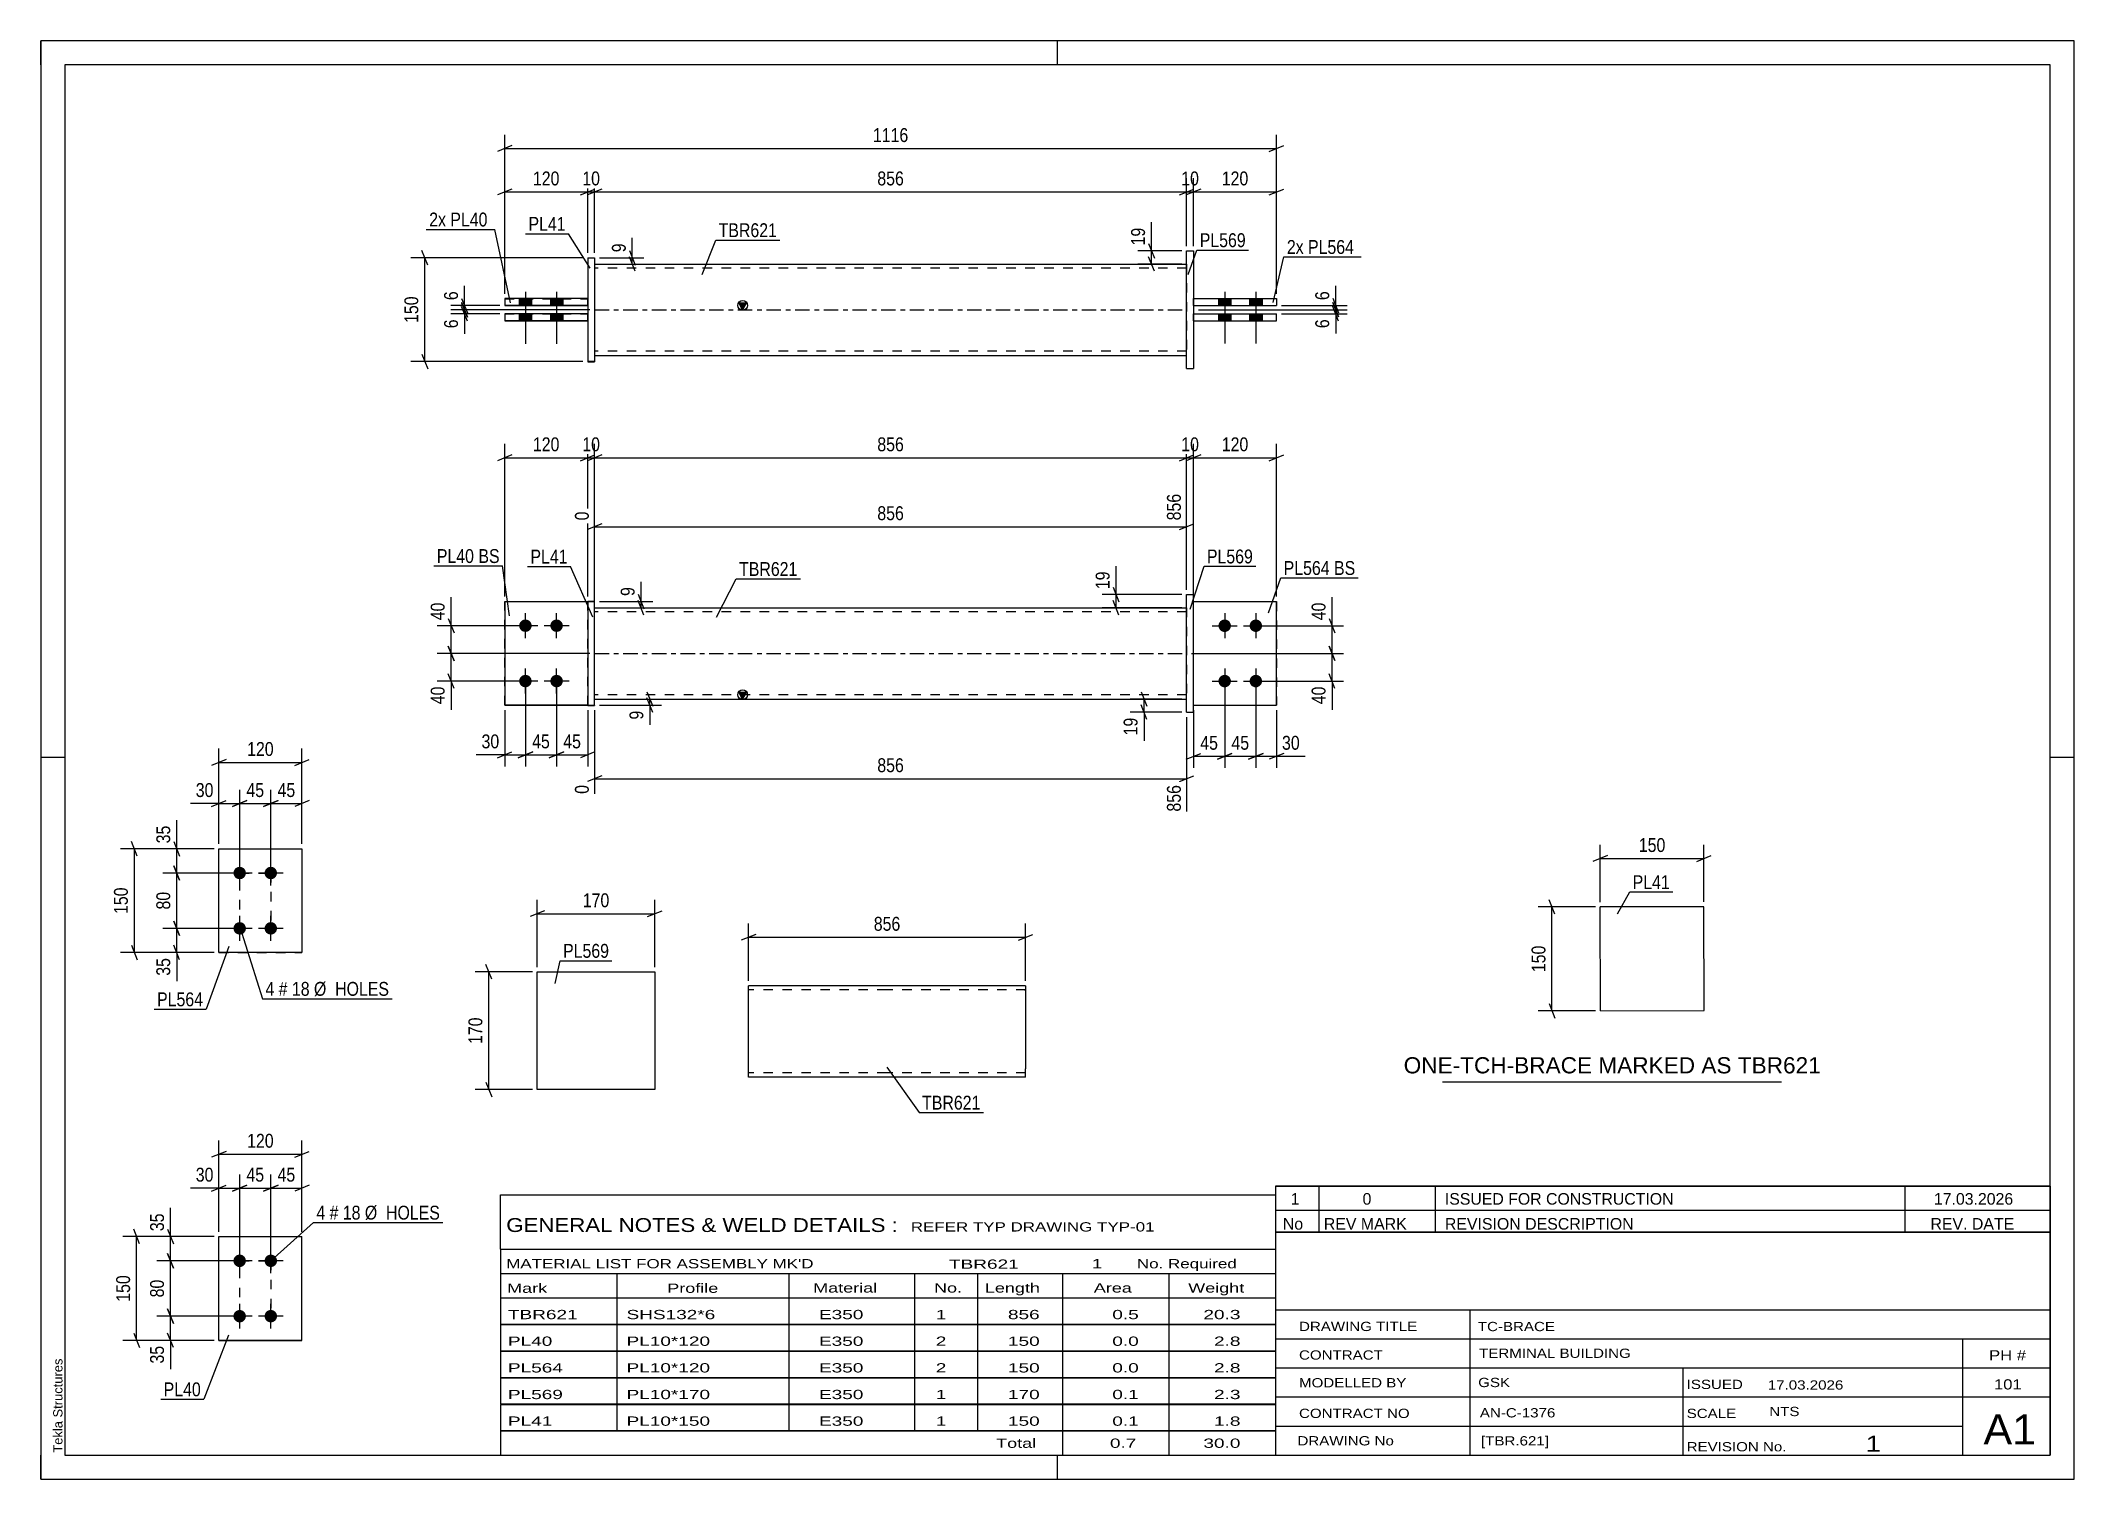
# Paper-space layout 'Layout1' of a CAD drawing. Header units: millimetres. Extents: x 0 to 420, y 0 to 297.
# The model-space entities are those that its viewports show. They can reach past a viewport. Long polylines and large blocks are cut down to what shows.
import ezdxf

# ---------------------------------------------------------------- set-up
doc = ezdxf.new("R2010")
doc.units = ezdxf.units.MM
doc.linetypes.add('DXK_LINE_DOT2', pattern=[3.9198, 1.9599, -1.9599])
doc.linetypes.add('DXK_LINE_DOT3', pattern=[5.9187, 2.979, -0.9799, 0.9799, -0.9799])
doc.layers.add('Viewport layer', color=7, linetype='Continuous', plot=False)
doc.styles.add('Arial', font='ARIAL.TTF', dxfattribs={"height": 0.2})
doc.styles.add('Arial Narrow', font='ARIALN.TTF', dxfattribs={"height": 0.2})

# ---------------------------------------------------------------- blocks, each defined once
blk = doc.blocks.new('Unknown-585758376-1128')
at = {"color": 5, "linetype": 'Continuous'}
for p, q in [((420, 297), (0, 297)), ((0, 297), (0, 0)), ((0, 292), (0, 297)), ((210, 292), (210, 297)), ((420, 0), (420, 297)), ((415, 292), (5, 292)), ((5, 292), (5, 5)), ((415, 5), (415, 292)), ((5, 149), (0, 149)), ((420, 149), (415, 149)), ((0, 0), (0, 5)), ((5, 5), (415, 5)), ((210, 0), (210, 5)), ((0, 0), (420, 0))]:
    blk.add_line(p, q, dxfattribs=at)
at = {"color": 174, "linetype": 'Continuous', "style": 'Arial'}
blk.add_text('Tekla Structures', height=1.9102, rotation=90, dxfattribs=at).set_placement((4.5, 5.5))
blk = doc.blocks.new('Part-585758376-1271 - 1220')
at = {"color": 2, "linetype": 'Continuous'}
for p, q in [((36.81, 50.11), (53.96, 50.11)), ((36.81, 28.68), (36.81, 50.11)), ((53.96, 28.68), (53.96, 50.11)), ((53.96, 28.68), (36.81, 28.68)), ((36.81, 28.67), (53.96, 28.67))]:
    blk.add_line(p, q, dxfattribs=at)
at = {"color": 7, "linetype": 'DXK_LINE_DOT2'}
for p, q in [((36.81, 50.1), (53.96, 50.1)), ((53.96, 50.1), (53.96, 50.11)), ((36.81, 28.68), (36.81, 28.67)), ((36.81, 28.67), (36.81, 28.68)), ((53.96, 28.68), (53.96, 28.67)), ((53.96, 28.67), (53.96, 28.68))]:
    blk.add_line(p, q, dxfattribs=at)
blk = doc.blocks.new('Bolt-585758376-1256 - 1220')
at = {"linetype": 'Continuous'}
for points in [[(41.1, 43.82), (40.83, 43.85), (40.58, 43.93), (40.34, 44.07), (40.15, 44.24), (39.99, 44.46), (39.88, 44.71), (39.82, 44.97), (39.82, 45.24), (39.88, 45.5), (39.99, 45.75), (40.15, 45.97), (40.34, 46.15), (40.58, 46.28), (40.83, 46.36), (41.1, 46.39), (41.37, 46.36), (41.62, 46.28), (41.86, 46.15), (42.06, 45.97), (42.21, 45.75), (42.32, 45.5), (42.38, 45.24), (42.38, 44.97), (42.32, 44.71), (42.21, 44.46), (42.06, 44.24), (41.86, 44.07), (41.62, 43.93), (41.37, 43.85)], [(47.53, 43.82), (47.26, 43.85), (47.01, 43.93), (46.77, 44.07), (46.57, 44.24), (46.42, 44.46), (46.31, 44.71), (46.25, 44.97), (46.25, 45.24), (46.31, 45.5), (46.42, 45.75), (46.57, 45.97), (46.77, 46.15), (47.01, 46.28), (47.26, 46.36), (47.53, 46.39), (47.8, 46.36), (48.05, 46.28), (48.28, 46.15), (48.48, 45.97), (48.64, 45.75), (48.75, 45.5), (48.81, 45.24), (48.81, 44.97), (48.75, 44.71), (48.64, 44.46), (48.48, 44.24), (48.28, 44.07), (48.05, 43.93), (47.8, 43.85)], [(41.1, 32.39), (40.83, 32.42), (40.58, 32.5), (40.34, 32.64), (40.15, 32.82), (39.99, 33.03), (39.88, 33.28), (39.82, 33.54), (39.82, 33.81), (39.88, 34.07), (39.99, 34.32), (40.15, 34.54), (40.34, 34.72), (40.58, 34.85), (40.83, 34.93), (41.1, 34.96), (41.37, 34.93), (41.62, 34.85), (41.86, 34.72), (42.06, 34.54), (42.21, 34.32), (42.32, 34.07), (42.38, 33.81), (42.38, 33.54), (42.32, 33.28), (42.21, 33.03), (42.06, 32.82), (41.86, 32.64), (41.62, 32.5), (41.37, 32.42)], [(47.53, 32.39), (47.26, 32.42), (47.01, 32.5), (46.77, 32.64), (46.57, 32.82), (46.42, 33.03), (46.31, 33.28), (46.25, 33.54), (46.25, 33.81), (46.31, 34.07), (46.42, 34.32), (46.57, 34.54), (46.77, 34.72), (47.01, 34.85), (47.26, 34.93), (47.53, 34.96), (47.8, 34.93), (48.05, 34.85), (48.28, 34.72), (48.48, 34.54), (48.64, 34.32), (48.75, 34.07), (48.81, 33.81), (48.81, 33.54), (48.75, 33.28), (48.64, 33.03), (48.48, 32.82), (48.28, 32.64), (48.05, 32.5), (47.8, 32.42)]]:
    blk.add_hatch(color=1, dxfattribs=at).paths.add_polyline_path(points)
at = {"color": 1, "linetype": 'Continuous'}
for p, q in [((41.1, 42.54), (41.1, 47.68)), ((47.53, 42.54), (47.53, 47.68)), ((43.67, 45.11), (38.53, 45.11)), ((50.1, 45.11), (44.96, 45.11)), ((43.67, 33.68), (38.53, 33.68)), ((41.1, 31.11), (41.1, 36.25)), ((50.1, 33.68), (44.96, 33.68)), ((47.53, 31.11), (47.53, 36.25))]:
    blk.add_line(p, q, dxfattribs=at)
blk = doc.blocks.new('Bolt-585758376-1567 - 1561')
at = {"linetype": 'Continuous'}
for points in [[(41.1, 123.88), (40.83, 123.91), (40.58, 123.99), (40.34, 124.13), (40.15, 124.31), (39.99, 124.53), (39.88, 124.77), (39.82, 125.04), (39.82, 125.3), (39.88, 125.57), (39.99, 125.81), (40.15, 126.03), (40.34, 126.21), (40.58, 126.34), (40.83, 126.43), (41.1, 126.46), (41.37, 126.43), (41.62, 126.34), (41.86, 126.21), (42.06, 126.03), (42.21, 125.81), (42.32, 125.57), (42.38, 125.3), (42.38, 125.04), (42.32, 124.77), (42.21, 124.53), (42.06, 124.31), (41.86, 124.13), (41.62, 123.99), (41.37, 123.91)], [(47.53, 123.88), (47.26, 123.91), (47.01, 123.99), (46.77, 124.13), (46.57, 124.31), (46.42, 124.53), (46.31, 124.77), (46.25, 125.04), (46.25, 125.3), (46.31, 125.57), (46.42, 125.81), (46.57, 126.03), (46.77, 126.21), (47.01, 126.34), (47.26, 126.43), (47.53, 126.46), (47.8, 126.43), (48.05, 126.34), (48.28, 126.21), (48.48, 126.03), (48.64, 125.81), (48.75, 125.57), (48.81, 125.3), (48.81, 125.04), (48.75, 124.77), (48.64, 124.53), (48.48, 124.31), (48.28, 124.13), (48.05, 123.99), (47.8, 123.91)], [(41.1, 112.46), (40.83, 112.48), (40.58, 112.57), (40.34, 112.7), (40.15, 112.88), (39.99, 113.1), (39.88, 113.34), (39.82, 113.61), (39.82, 113.88), (39.88, 114.14), (39.99, 114.38), (40.15, 114.6), (40.34, 114.78), (40.58, 114.92), (40.83, 115), (41.1, 115.03), (41.37, 115), (41.62, 114.92), (41.86, 114.78), (42.06, 114.6), (42.21, 114.38), (42.32, 114.14), (42.38, 113.88), (42.38, 113.61), (42.32, 113.34), (42.21, 113.1), (42.06, 112.88), (41.86, 112.7), (41.62, 112.57), (41.37, 112.48)], [(47.53, 112.46), (47.26, 112.48), (47.01, 112.57), (46.77, 112.7), (46.57, 112.88), (46.42, 113.1), (46.31, 113.34), (46.25, 113.61), (46.25, 113.88), (46.31, 114.14), (46.42, 114.38), (46.57, 114.6), (46.77, 114.78), (47.01, 114.92), (47.26, 115), (47.53, 115.03), (47.8, 115), (48.05, 114.92), (48.28, 114.78), (48.48, 114.6), (48.64, 114.38), (48.75, 114.14), (48.81, 113.88), (48.81, 113.61), (48.75, 113.34), (48.64, 113.1), (48.48, 112.88), (48.28, 112.7), (48.05, 112.57), (47.8, 112.48)]]:
    blk.add_hatch(color=1, dxfattribs=at).paths.add_polyline_path(points)
at = {"color": 1, "linetype": 'Continuous'}
for p, q in [((41.1, 122.6), (41.1, 127.74)), ((47.53, 122.6), (47.53, 127.74)), ((43.67, 125.17), (38.53, 125.17)), ((50.1, 125.17), (44.96, 125.17)), ((43.67, 113.74), (38.53, 113.74)), ((41.1, 111.17), (41.1, 116.31)), ((50.1, 113.74), (44.96, 113.74)), ((47.53, 111.17), (47.53, 116.31))]:
    blk.add_line(p, q, dxfattribs=at)
blk = doc.blocks.new('Part-585758376-1582 - 1561')
at = {"color": 2, "linetype": 'Continuous'}
for p, q in [((36.81, 130.17), (53.96, 130.17)), ((36.81, 108.74), (36.81, 130.17)), ((53.96, 130.17), (53.96, 130.17)), ((53.96, 130.17), (53.96, 108.74)), ((53.96, 108.74), (36.81, 108.74)), ((36.81, 108.74), (36.81, 108.74))]:
    blk.add_line(p, q, dxfattribs=at)
at = {"color": 7, "linetype": 'DXK_LINE_DOT2'}
for p, q in [((36.81, 130.17), (53.96, 130.17)), ((36.81, 108.74), (53.96, 108.74)), ((36.81, 108.74), (36.81, 108.74))]:
    blk.add_line(p, q, dxfattribs=at)
blk = doc.blocks.new('Part-585758376-1925 - 1919')
at = {"color": 2, "linetype": 'Continuous'}
for p, q in [((238.1, 181.22), (255.24, 181.22)), ((255.24, 181.22), (255.24, 181.22)), ((255.24, 159.79), (255.24, 181.22)), ((238.1, 159.79), (255.24, 159.79))]:
    blk.add_line(p, q, dxfattribs=at)
at = {"color": 7, "linetype": 'DXK_LINE_DOT2'}
for p, q in [((238.1, 181.22), (255.24, 181.22)), ((238.1, 159.79), (238.1, 181.22)), ((255.24, 181.22), (255.24, 181.22)), ((238.1, 159.79), (238.1, 159.79)), ((238.1, 159.79), (255.24, 159.79))]:
    blk.add_line(p, q, dxfattribs=at)
blk = doc.blocks.new('Part-585758376-1943 - 1919')
at = {"color": 2, "linetype": 'Continuous'}
for p, q in [((114.4, 181.24), (112.97, 181.24)), ((112.97, 181.24), (112.97, 159.78)), ((114.4, 159.78), (114.4, 181.24)), ((112.97, 159.81), (114.4, 159.81)), ((112.97, 159.78), (114.4, 159.78)), ((114.4, 159.81), (114.4, 159.78))]:
    blk.add_line(p, q, dxfattribs=at)
at = {"color": 7, "linetype": 'DXK_LINE_DOT2'}
blk.add_line((112.97, 181.2), (114.4, 181.2), dxfattribs=at)
blk = doc.blocks.new('Bolt-585758376-1927 - 1919')
at = {"linetype": 'Continuous'}
for points in [[(100.12, 174.94), (99.85, 174.97), (99.59, 175.05), (99.36, 175.18), (99.16, 175.36), (99, 175.58), (98.89, 175.83), (98.84, 176.09), (98.84, 176.36), (98.89, 176.62), (99, 176.87), (99.16, 177.08), (99.36, 177.26), (99.59, 177.4), (99.85, 177.48), (100.12, 177.51), (100.38, 177.48), (100.64, 177.4), (100.87, 177.26), (101.07, 177.08), (101.23, 176.87), (101.34, 176.62), (101.39, 176.36), (101.39, 176.09), (101.34, 175.83), (101.23, 175.58), (101.07, 175.36), (100.87, 175.18), (100.64, 175.05), (100.38, 174.97)], [(106.54, 174.94), (106.28, 174.97), (106.02, 175.05), (105.79, 175.18), (105.59, 175.36), (105.43, 175.58), (105.32, 175.83), (105.27, 176.09), (105.27, 176.36), (105.32, 176.62), (105.43, 176.87), (105.59, 177.08), (105.79, 177.26), (106.02, 177.4), (106.28, 177.48), (106.54, 177.51), (106.81, 177.48), (107.07, 177.4), (107.3, 177.26), (107.5, 177.08), (107.66, 176.87), (107.77, 176.62), (107.82, 176.36), (107.82, 176.09), (107.77, 175.83), (107.66, 175.58), (107.5, 175.36), (107.3, 175.18), (107.07, 175.05), (106.81, 174.97)], [(100.12, 163.51), (99.85, 163.54), (99.59, 163.62), (99.36, 163.75), (99.16, 163.93), (99, 164.15), (98.89, 164.4), (98.84, 164.66), (98.84, 164.93), (98.89, 165.19), (99, 165.44), (99.16, 165.65), (99.36, 165.83), (99.59, 165.97), (99.85, 166.05), (100.12, 166.08), (100.38, 166.05), (100.64, 165.97), (100.87, 165.83), (101.07, 165.65), (101.23, 165.44), (101.34, 165.19), (101.39, 164.93), (101.39, 164.66), (101.34, 164.4), (101.23, 164.15), (101.07, 163.93), (100.87, 163.75), (100.64, 163.62), (100.38, 163.54)], [(106.54, 163.51), (106.28, 163.54), (106.02, 163.62), (105.79, 163.75), (105.59, 163.93), (105.43, 164.15), (105.32, 164.4), (105.27, 164.66), (105.27, 164.93), (105.32, 165.19), (105.43, 165.44), (105.59, 165.65), (105.79, 165.83), (106.02, 165.97), (106.28, 166.05), (106.54, 166.08), (106.81, 166.05), (107.07, 165.97), (107.3, 165.83), (107.5, 165.65), (107.66, 165.44), (107.77, 165.19), (107.82, 164.93), (107.82, 164.66), (107.77, 164.4), (107.66, 164.15), (107.5, 163.93), (107.3, 163.75), (107.07, 163.62), (106.81, 163.54)]]:
    blk.add_hatch(color=1, dxfattribs=at).paths.add_polyline_path(points)
at = {"color": 1, "linetype": 'Continuous'}
for p, q in [((100.12, 173.65), (100.12, 178.79)), ((106.54, 173.65), (106.54, 178.79)), ((102.69, 176.22), (97.54, 176.22)), ((109.12, 176.22), (103.97, 176.22)), ((102.69, 164.79), (97.54, 164.79)), ((100.12, 162.22), (100.12, 167.36)), ((109.12, 164.79), (103.97, 164.79)), ((106.54, 162.22), (106.54, 167.36))]:
    blk.add_line(p, q, dxfattribs=at)
blk = doc.blocks.new('Bolt-585758376-1928 - 1919')
at = {"linetype": 'Continuous'}
for points in [[(244.53, 177.51), (244.8, 177.48), (245.05, 177.39), (245.29, 177.26), (245.49, 177.08), (245.64, 176.86), (245.75, 176.62), (245.81, 176.35), (245.81, 176.09), (245.75, 175.82), (245.64, 175.58), (245.49, 175.36), (245.29, 175.18), (245.05, 175.05), (244.8, 174.96), (244.53, 174.93), (244.26, 174.96), (244.01, 175.05), (243.77, 175.18), (243.57, 175.36), (243.42, 175.58), (243.31, 175.82), (243.25, 176.09), (243.25, 176.35), (243.31, 176.62), (243.42, 176.86), (243.57, 177.08), (243.77, 177.26), (244.01, 177.39), (244.26, 177.48)], [(250.96, 177.51), (251.23, 177.48), (251.48, 177.39), (251.71, 177.26), (251.91, 177.08), (252.07, 176.86), (252.18, 176.62), (252.24, 176.35), (252.24, 176.09), (252.18, 175.82), (252.07, 175.58), (251.91, 175.36), (251.71, 175.18), (251.48, 175.05), (251.23, 174.96), (250.96, 174.93), (250.69, 174.96), (250.44, 175.05), (250.2, 175.18), (250, 175.36), (249.85, 175.58), (249.74, 175.82), (249.68, 176.09), (249.68, 176.35), (249.74, 176.62), (249.85, 176.86), (250, 177.08), (250.2, 177.26), (250.44, 177.39), (250.69, 177.48)], [(244.53, 166.08), (244.8, 166.05), (245.05, 165.97), (245.29, 165.83), (245.49, 165.65), (245.64, 165.43), (245.75, 165.19), (245.81, 164.93), (245.81, 164.66), (245.75, 164.39), (245.64, 164.15), (245.49, 163.93), (245.29, 163.75), (245.05, 163.62), (244.8, 163.53), (244.53, 163.51), (244.26, 163.53), (244.01, 163.62), (243.77, 163.75), (243.57, 163.93), (243.42, 164.15), (243.31, 164.39), (243.25, 164.66), (243.25, 164.93), (243.31, 165.19), (243.42, 165.43), (243.57, 165.65), (243.77, 165.83), (244.01, 165.97), (244.26, 166.05)], [(250.96, 166.08), (251.23, 166.05), (251.48, 165.97), (251.71, 165.83), (251.91, 165.65), (252.07, 165.43), (252.18, 165.19), (252.24, 164.93), (252.24, 164.66), (252.18, 164.39), (252.07, 164.15), (251.91, 163.93), (251.71, 163.75), (251.48, 163.62), (251.23, 163.53), (250.96, 163.51), (250.69, 163.53), (250.44, 163.62), (250.2, 163.75), (250, 163.93), (249.85, 164.15), (249.74, 164.39), (249.68, 164.66), (249.68, 164.93), (249.74, 165.19), (249.85, 165.43), (250, 165.65), (250.2, 165.83), (250.44, 165.97), (250.69, 166.05)]]:
    blk.add_hatch(color=1, dxfattribs=at).paths.add_polyline_path(points)
at = {"color": 1, "linetype": 'Continuous'}
for p, q in [((244.53, 178.79), (244.53, 173.65)), ((250.96, 178.79), (250.96, 173.65)), ((241.96, 176.22), (247.1, 176.22)), ((248.39, 176.22), (253.53, 176.22)), ((241.96, 164.79), (247.1, 164.79)), ((244.53, 167.36), (244.53, 162.22)), ((248.39, 164.79), (253.53, 164.79)), ((250.96, 167.36), (250.96, 162.22))]:
    blk.add_line(p, q, dxfattribs=at)
blk = doc.blocks.new('Part-585758376-1948 - 1919')
at = {"color": 7, "linetype": 'DXK_LINE_DOT2'}
for p, q in [((95.83, 181.22), (112.97, 181.22)), ((95.83, 181.22), (112.97, 181.22)), ((95.83, 159.79), (95.83, 181.22)), ((112.97, 181.22), (112.97, 181.22)), ((112.97, 159.79), (112.97, 181.22)), ((95.83, 159.79), (95.83, 159.79)), ((95.83, 159.79), (95.83, 159.79))]:
    blk.add_line(p, q, dxfattribs=at)
at = {"color": 2, "linetype": 'Continuous'}
for p, q in [((95.83, 159.79), (112.97, 159.79)), ((112.97, 159.79), (95.83, 159.79)), ((95.83, 159.79), (95.83, 159.79)), ((112.97, 159.79), (112.97, 159.79))]:
    blk.add_line(p, q, dxfattribs=at)
blk = doc.blocks.new('Part-585758376-1953 - 1919')
at = {"color": 2, "linetype": 'Continuous'}
for p, q in [((95.83, 181.22), (112.97, 181.22)), ((95.83, 181.22), (95.83, 159.79)), ((95.83, 159.79), (112.97, 159.79)), ((112.97, 159.79), (95.83, 159.79)), ((112.97, 159.79), (112.97, 159.81))]:
    blk.add_line(p, q, dxfattribs=at)
at = {"color": 7, "linetype": 'DXK_LINE_DOT2'}
for p, q in [((95.83, 181.22), (112.97, 181.22)), ((112.97, 181.22), (112.97, 181.22)), ((112.97, 181.22), (112.97, 159.79)), ((95.83, 159.79), (95.83, 159.79)), ((95.83, 159.79), (95.83, 159.79))]:
    blk.add_line(p, q, dxfattribs=at)
blk = doc.blocks.new('Part-585758376-1958 - 1919')
at = {"color": 2, "linetype": 'Continuous'}
for p, q in [((236.67, 182.65), (238.1, 182.65)), ((236.67, 158.36), (236.67, 182.65)), ((238.1, 158.36), (238.1, 182.65)), ((236.67, 158.36), (236.67, 158.36)), ((236.67, 158.36), (238.1, 158.36))]:
    blk.add_line(p, q, dxfattribs=at)
at = {"color": 7, "linetype": 'DXK_LINE_DOT2'}
for p, q in [((236.67, 182.65), (238.1, 182.65)), ((236.67, 158.36), (238.1, 158.36))]:
    blk.add_line(p, q, dxfattribs=at)
blk = doc.blocks.new('Part-585758376-1963 - 1919')
at = {"color": 7, "linetype": 'DXK_LINE_DOT2'}
for p, q in [((238.1, 181.22), (255.24, 181.22)), ((238.1, 159.79), (238.1, 181.22)), ((238.1, 181.22), (255.24, 181.22)), ((255.24, 181.22), (255.24, 181.22)), ((255.24, 181.22), (255.24, 159.79)), ((238.1, 159.79), (238.1, 159.79)), ((238.1, 159.79), (255.24, 159.79)), ((238.1, 159.79), (255.24, 159.79))]:
    blk.add_line(p, q, dxfattribs=at)
blk = doc.blocks.new('Part-585758376-1968 - 1919')
at = {"linetype": 'Continuous'}
blk.add_hatch(color=2, dxfattribs=at).paths.add_polyline_path([(144.97, 161.08), (144.17, 162.48), (145.77, 162.48)])
at = {"color": 2, "linetype": 'Continuous'}
for p, q in [((114.4, 179.93), (236.67, 179.93)), ((114.4, 161.08), (236.67, 161.08)), ((144.97, 161.08), (144.17, 162.48)), ((144.17, 162.48), (145.77, 162.48)), ((145.77, 162.48), (144.97, 161.08))]:
    blk.add_line(p, q, dxfattribs=at)
at = {"color": 7, "linetype": 'DXK_LINE_DOT2'}
for p, q in [((114.4, 161.08), (114.4, 179.93)), ((236.67, 179.08), (114.4, 179.08)), ((236.67, 179.93), (236.67, 161.08)), ((236.67, 161.93), (114.4, 161.93))]:
    blk.add_line(p, q, dxfattribs=at)
at = {"color": 7, "linetype": 'DXK_LINE_DOT3'}
blk.add_line((114.4, 170.51), (236.67, 170.51), dxfattribs=at)
at = {"color": 2, "linetype": 'Continuous'}
blk.add_circle((144.97, 161.98), 1, dxfattribs=at)
blk = doc.blocks.new('Part-585758376-2286 - 2280')
at = {"color": 2, "linetype": 'Continuous'}
for p, q in [((112.97, 240.62), (95.83, 240.62)), ((95.83, 240.62), (95.83, 239.19)), ((112.97, 239.19), (112.97, 240.62)), ((95.83, 239.19), (112.97, 239.19)), ((95.83, 239.16), (95.83, 239.19)), ((95.83, 239.19), (95.83, 239.16)), ((112.97, 239.16), (95.83, 239.16))]:
    blk.add_line(p, q, dxfattribs=at)
at = {"color": 7, "linetype": 'DXK_LINE_DOT2'}
for p, q in [((95.83, 240.59), (112.97, 240.59)), ((112.97, 239.19), (112.97, 239.16)), ((112.97, 239.16), (112.97, 239.19))]:
    blk.add_line(p, q, dxfattribs=at)
blk = doc.blocks.new('Part-585758376-2291 - 2280')
at = {"color": 2, "linetype": 'Continuous'}
for p, q in [((236.67, 253.6), (236.67, 253.6)), ((236.67, 229.32), (236.67, 253.6)), ((236.67, 253.6), (238.1, 253.6)), ((238.1, 253.6), (238.1, 253.6)), ((238.1, 253.6), (238.1, 229.32)), ((236.67, 229.32), (238.1, 229.32)), ((236.67, 229.32), (236.67, 229.32)), ((238.1, 229.32), (238.1, 229.32))]:
    blk.add_line(p, q, dxfattribs=at)
at = {"color": 7, "linetype": 'DXK_LINE_DOT2'}
for p, q in [((236.67, 253.6), (236.67, 253.6)), ((236.67, 253.6), (238.1, 253.6)), ((236.67, 229.32), (238.1, 229.32))]:
    blk.add_line(p, q, dxfattribs=at)
blk = doc.blocks.new('Part-585758376-2311 - 2280')
at = {"color": 2, "linetype": 'Continuous'}
for p, q in [((238.1, 243.75), (255.24, 243.75)), ((255.24, 243.75), (255.24, 242.32)), ((238.1, 242.32), (255.24, 242.32))]:
    blk.add_line(p, q, dxfattribs=at)
at = {"color": 7, "linetype": 'DXK_LINE_DOT2'}
for p, q in [((238.1, 242.32), (238.1, 243.75)), ((238.1, 243.75), (255.24, 243.75)), ((255.24, 243.75), (255.24, 243.75)), ((238.1, 242.32), (255.24, 242.32))]:
    blk.add_line(p, q, dxfattribs=at)
blk = doc.blocks.new('Part-585758376-2306 - 2280')
at = {"color": 2, "linetype": 'Continuous'}
for p, q in [((238.1, 240.6), (255.24, 240.6)), ((255.24, 239.17), (255.24, 240.6)), ((238.1, 239.17), (255.24, 239.17))]:
    blk.add_line(p, q, dxfattribs=at)
at = {"color": 7, "linetype": 'DXK_LINE_DOT2'}
for p, q in [((238.1, 239.17), (238.1, 240.6)), ((238.1, 240.6), (255.24, 240.6)), ((238.1, 239.18), (255.24, 239.18))]:
    blk.add_line(p, q, dxfattribs=at)
blk = doc.blocks.new('Part-585758376-2301 - 2280')
at = {"linetype": 'Continuous'}
blk.add_hatch(color=2, dxfattribs=at).paths.add_polyline_path([(144.97, 241.46), (144.17, 242.86), (145.77, 242.86)])
at = {"color": 2, "linetype": 'Continuous'}
for p, q in [((114.4, 250.89), (236.67, 250.89)), ((144.97, 241.46), (144.17, 242.86)), ((144.17, 242.86), (145.77, 242.86)), ((145.77, 242.86), (144.97, 241.46)), ((114.4, 232.03), (236.67, 232.03))]:
    blk.add_line(p, q, dxfattribs=at)
at = {"color": 7, "linetype": 'DXK_LINE_DOT2'}
for p, q in [((114.4, 250.89), (114.4, 232.03)), ((236.67, 250.03), (114.4, 250.03)), ((236.67, 250.89), (236.67, 232.03)), ((236.67, 232.89), (114.4, 232.89))]:
    blk.add_line(p, q, dxfattribs=at)
at = {"color": 7, "linetype": 'DXK_LINE_DOT3'}
blk.add_line((114.4, 241.46), (236.67, 241.46), dxfattribs=at)
at = {"color": 2, "linetype": 'Continuous'}
blk.add_circle((144.97, 242.36), 1, dxfattribs=at)
blk = doc.blocks.new('Part-585758376-2316 - 2280')
at = {"color": 2, "linetype": 'Continuous'}
for p, q in [((112.97, 243.76), (95.83, 243.76)), ((95.83, 243.76), (95.83, 242.33)), ((112.97, 242.33), (112.97, 243.76)), ((95.83, 242.33), (112.97, 242.33)), ((95.83, 242.3), (95.83, 242.33)), ((95.83, 242.33), (95.83, 242.3)), ((112.97, 242.3), (95.83, 242.3))]:
    blk.add_line(p, q, dxfattribs=at)
at = {"color": 7, "linetype": 'DXK_LINE_DOT2'}
for p, q in [((95.83, 243.73), (112.97, 243.73)), ((112.97, 242.3), (112.97, 242.33)), ((112.97, 242.33), (112.97, 242.3))]:
    blk.add_line(p, q, dxfattribs=at)
blk = doc.blocks.new('Part-585758376-2321 - 2280')
at = {"color": 2, "linetype": 'Continuous'}
for p, q in [((112.97, 252.19), (114.4, 252.19)), ((112.97, 252.19), (112.97, 230.76)), ((114.4, 252.19), (114.4, 230.73)), ((114.4, 230.76), (112.97, 230.76)), ((112.97, 230.76), (112.97, 230.73)), ((112.97, 230.76), (112.97, 230.73)), ((112.97, 230.73), (114.4, 230.73))]:
    blk.add_line(p, q, dxfattribs=at)
at = {"color": 7, "linetype": 'DXK_LINE_DOT2'}
for p, q in [((112.97, 252.16), (114.4, 252.16)), ((114.4, 252.16), (114.4, 252.19))]:
    blk.add_line(p, q, dxfattribs=at)
blk = doc.blocks.new('Bolt-585758376-2322 - 2280')
at = {"linetype": 'Continuous'}
for points in [[(98.83, 242.33), (101.4, 242.33), (101.4, 243.75), (98.83, 243.75)], [(98.83, 242.31), (101.4, 242.31), (101.4, 243.74), (98.83, 243.74)], [(105.26, 242.33), (107.83, 242.33), (107.83, 243.75), (105.26, 243.75)], [(105.26, 242.31), (107.83, 242.31), (107.83, 243.74), (105.26, 243.74)], [(98.83, 239.18), (101.4, 239.18), (101.4, 240.61), (98.83, 240.61)], [(98.83, 239.17), (101.4, 239.17), (101.4, 240.6), (98.83, 240.6)], [(105.26, 239.18), (107.83, 239.18), (107.83, 240.61), (105.26, 240.61)], [(105.26, 239.17), (107.83, 239.17), (107.83, 240.6), (105.26, 240.6)]]:
    blk.add_hatch(color=1, dxfattribs=at).paths.add_polyline_path(points)
at = {"color": 1, "linetype": 'Continuous'}
for p, q in [((98.83, 243.75), (98.83, 242.33)), ((98.83, 243.74), (98.83, 242.31)), ((100.12, 245.18), (100.12, 234.47)), ((100.12, 245.17), (100.12, 234.45)), ((101.4, 243.75), (101.4, 242.33)), ((101.4, 243.74), (101.4, 242.31)), ((105.26, 243.75), (105.26, 242.33)), ((105.26, 243.74), (105.26, 242.31)), ((106.54, 245.18), (106.54, 234.47)), ((106.54, 245.17), (106.54, 234.45)), ((107.83, 243.75), (107.83, 242.33)), ((107.83, 243.74), (107.83, 242.31)), ((98.83, 240.61), (98.83, 239.18)), ((98.83, 240.6), (98.83, 239.17)), ((101.4, 240.61), (101.4, 239.18)), ((101.4, 240.6), (101.4, 239.17)), ((105.26, 240.61), (105.26, 239.18)), ((105.26, 240.6), (105.26, 239.17)), ((107.83, 240.61), (107.83, 239.18)), ((107.83, 240.6), (107.83, 239.17))]:
    blk.add_line(p, q, dxfattribs=at)
blk = doc.blocks.new('Bolt-585758376-2323 - 2280')
at = {"linetype": 'Continuous'}
for points in [[(245.82, 243.75), (243.24, 243.75), (243.24, 242.32), (245.82, 242.32)], [(245.82, 243.75), (243.24, 243.75), (243.24, 242.32), (245.82, 242.32)], [(252.24, 243.75), (249.67, 243.75), (249.67, 242.32), (252.24, 242.32)], [(252.24, 243.75), (249.67, 243.75), (249.67, 242.32), (252.24, 242.32)], [(245.82, 240.6), (243.24, 240.6), (243.24, 239.17), (245.82, 239.17)], [(245.82, 240.6), (243.24, 240.6), (243.24, 239.17), (245.82, 239.17)], [(252.24, 240.6), (249.67, 240.6), (249.67, 239.17), (252.24, 239.17)], [(252.24, 240.6), (249.67, 240.6), (249.67, 239.17), (252.24, 239.17)]]:
    blk.add_hatch(color=1, dxfattribs=at).paths.add_polyline_path(points)
at = {"color": 1, "linetype": 'Continuous'}
for p, q in [((243.24, 243.75), (243.24, 242.32)), ((243.24, 243.75), (243.24, 242.32)), ((244.53, 245.17), (244.53, 234.46)), ((244.53, 245.17), (244.53, 234.46)), ((245.82, 243.75), (245.82, 242.32)), ((245.82, 243.75), (245.82, 242.32)), ((249.67, 243.75), (249.67, 242.32)), ((249.67, 243.75), (249.67, 242.32)), ((250.96, 245.17), (250.96, 234.46)), ((250.96, 245.17), (250.96, 234.46)), ((252.24, 243.75), (252.24, 242.32)), ((252.24, 243.75), (252.24, 242.32)), ((243.24, 240.6), (243.24, 239.17)), ((243.24, 240.6), (243.24, 239.17)), ((245.82, 240.6), (245.82, 239.17)), ((245.82, 240.6), (245.82, 239.17)), ((249.67, 240.6), (249.67, 239.17)), ((249.67, 240.6), (249.67, 239.17)), ((252.24, 240.6), (252.24, 239.17)), ((252.24, 240.6), (252.24, 239.17))]:
    blk.add_line(p, q, dxfattribs=at)
blk = doc.blocks.new('Part-585758376-2541 - 2535')
at = {"color": 2, "linetype": 'Continuous'}
for p, q in [((343.51, 118.19), (322.08, 118.16)), ((322.12, 96.73), (322.08, 118.16)), ((343.54, 96.76), (343.51, 118.19)), ((322.12, 96.73), (343.54, 96.76))]:
    blk.add_line(p, q, dxfattribs=at)
blk = doc.blocks.new('Part-585758376-1537 - 1521')
at = {"color": 2, "linetype": 'Continuous'}
for p, q in [((102.56, 80.47), (102.56, 104.76)), ((102.56, 104.76), (126.85, 104.76)), ((126.85, 104.76), (126.85, 80.47)), ((126.85, 80.47), (102.56, 80.47))]:
    blk.add_line(p, q, dxfattribs=at)
blk = doc.blocks.new('Part-585758376-1427 - 1410')
at = {"color": 2, "linetype": 'Continuous'}
for p, q in [((174.75, 101.9), (146.18, 101.9)), ((146.18, 83.17), (146.18, 101.9)), ((203.42, 101.9), (174.85, 101.9)), ((203.42, 101.9), (203.42, 84.75)), ((203.42, 83.04), (203.42, 84.75)), ((146.18, 83.04), (146.18, 83.17)), ((174.75, 83.04), (146.18, 83.04)), ((203.42, 83.04), (174.85, 83.04))]:
    blk.add_line(p, q, dxfattribs=at)
at = {"color": 7, "linetype": 'DXK_LINE_DOT2'}
for p, q in [((174.75, 101.04), (146.18, 101.04)), ((203.42, 101.04), (174.85, 101.04)), ((203.42, 101.04), (203.42, 100.97)), ((203.42, 100.97), (203.42, 101.04)), ((203.42, 100.84), (203.42, 100.97)), ((203.42, 100.97), (203.42, 100.84)), ((203.42, 83.96), (203.42, 84.42)), ((146.18, 83.9), (146.18, 83.96)), ((174.75, 83.9), (146.18, 83.9)), ((203.42, 83.9), (174.85, 83.9)), ((203.42, 83.9), (203.42, 83.96))]:
    blk.add_line(p, q, dxfattribs=at)
blk = doc.blocks.new('Rectangle-585758376-1393 - 1220')
at = {"color": 1, "linetype": 'DXK_LINE_DOT2'}
blk.add_lwpolyline([(41.1, 45.11), (47.53, 45.11), (47.53, 33.68), (41.1, 33.68), (41.1, 45.11)], close=True, dxfattribs=at)
blk = doc.blocks.new('Rectangle-585758376-1697 - 1561')
at = {"color": 1, "linetype": 'DXK_LINE_DOT2'}
blk.add_lwpolyline([(41.1, 125.17), (47.53, 125.17), (47.53, 113.74), (41.1, 113.74), (41.1, 125.17)], close=True, dxfattribs=at)
blk = doc.blocks.new('StraightDimension-585758376-1380 - 1220')
at = {"color": 7, "linetype": 'Continuous'}
for p, q in [((35.31, 59.51), (38.31, 60.71)), ((36.81, 51.11), (36.81, 62.96)), ((36.81, 60.11), (41.1, 60.11)), ((42.6, 60.71), (39.6, 59.51)), ((41.1, 46.11), (41.1, 62.96))]:
    blk.add_line(p, q, dxfattribs=at)
at = {"color": 0}
blk.add_wipeout([(36.29, 60.86), (36.29, 65.06), (31.43, 65.06), (31.43, 60.86)], dxfattribs=at)
at = {"color": 7, "linetype": 'Continuous'}
blk.add_line((36.81, 60.11), (30.91, 60.11), dxfattribs=at)
blk.add_line((36.81, 60.11), (30.91, 60.11), dxfattribs=at)
at = {"color": 3, "style": 'Arial Narrow'}
blk.add_text('30', height=2.863, dxfattribs=at).set_placement((32.03, 61.46))
blk = doc.blocks.new('StraightDimension-585758376-1274 - 1220')
at = {"color": 7, "linetype": 'Continuous'}
for p, q in [((38.31, 67.71), (35.31, 66.51)), ((36.81, 51.11), (36.81, 69.96)), ((52.46, 66.51), (55.46, 67.71)), ((53.96, 51.11), (53.96, 69.96)), ((36.81, 67.11), (53.96, 67.11))]:
    blk.add_line(p, q, dxfattribs=at)
at = {"color": 0}
blk.add_wipeout([(48.73, 67.86), (48.73, 72.06), (42.04, 72.06), (42.04, 67.86)], dxfattribs=at)
at = {"color": 3, "style": 'Arial Narrow'}
blk.add_text('120', height=2.863, dxfattribs=at).set_placement((42.64, 68.46))
blk = doc.blocks.new('StraightDimension-585758376-1299 - 1220')
at = {"color": 7, "linetype": 'Continuous'}
for p, q in [((20.41, 48.61), (19.21, 51.61)), ((35.81, 50.11), (16.96, 50.11)), ((19.81, 28.68), (19.81, 50.11)), ((19.21, 30.18), (20.41, 27.18)), ((35.81, 28.68), (16.96, 28.68))]:
    blk.add_line(p, q, dxfattribs=at)
at = {"color": 0}
blk.add_wipeout([(19.06, 42.74), (14.86, 42.74), (14.86, 36.05), (19.06, 36.05)], dxfattribs=at)
at = {"color": 3, "style": 'Arial Narrow'}
blk.add_text('150', height=2.863, rotation=90.0002, dxfattribs=at).set_placement((18.46, 36.65))
blk = doc.blocks.new('StraightDimension-585758376-1317 - 1220')
at = {"color": 7, "linetype": 'Continuous'}
for p, q in [((40.1, 33.68), (23.96, 33.68)), ((26.21, 35.18), (27.41, 32.18)), ((26.81, 28.68), (26.81, 33.68)), ((27.41, 27.18), (26.21, 30.18)), ((35.81, 28.68), (23.96, 28.68))]:
    blk.add_line(p, q, dxfattribs=at)
at = {"color": 0}
blk.add_wipeout([(26.06, 28.16), (21.86, 28.16), (21.86, 23.3), (26.06, 23.3)], dxfattribs=at)
at = {"color": 7, "linetype": 'Continuous'}
blk.add_line((26.81, 28.68), (26.81, 22.77), dxfattribs=at)
blk.add_line((26.81, 28.68), (26.81, 22.77), dxfattribs=at)
at = {"color": 3, "style": 'Arial Narrow'}
blk.add_text('35', height=2.863, rotation=90.0002, dxfattribs=at).set_placement((25.46, 23.9))
blk = doc.blocks.new('StraightDimension-585758376-1330 - 1220')
at = {"color": 7, "linetype": 'Continuous'}
for p, q in [((26.21, 46.61), (27.41, 43.61)), ((40.1, 45.11), (23.96, 45.11)), ((26.81, 33.68), (26.81, 45.11)), ((40.1, 33.68), (23.96, 33.68)), ((27.41, 32.18), (26.21, 35.18))]:
    blk.add_line(p, q, dxfattribs=at)
at = {"color": 0}
blk.add_wipeout([(26.06, 41.82), (21.86, 41.82), (21.86, 36.96), (26.06, 36.96)], dxfattribs=at)
at = {"color": 3, "style": 'Arial Narrow'}
blk.add_text('80', height=2.863, rotation=90.0002, dxfattribs=at).set_placement((25.46, 37.56))
blk = doc.blocks.new('StraightDimension-585758376-1340 - 1220')
at = {"color": 7, "linetype": 'Continuous'}
for p, q in [((26.21, 51.61), (27.41, 48.61)), ((35.81, 50.11), (23.96, 50.11)), ((27.41, 43.61), (26.21, 46.61)), ((26.81, 45.11), (26.81, 50.11)), ((40.1, 45.11), (23.96, 45.11))]:
    blk.add_line(p, q, dxfattribs=at)
at = {"color": 0}
blk.add_wipeout([(26.06, 55.49), (21.86, 55.49), (21.86, 50.63), (26.06, 50.63)], dxfattribs=at)
at = {"color": 7, "linetype": 'Continuous'}
blk.add_line((26.81, 50.11), (26.81, 56.02), dxfattribs=at)
blk.add_line((26.81, 50.11), (26.81, 56.02), dxfattribs=at)
at = {"color": 3, "style": 'Arial Narrow'}
blk.add_text('35', height=2.863, rotation=90.0002, dxfattribs=at).set_placement((25.46, 51.23))
blk = doc.blocks.new('StraightDimension-585758376-1354 - 1220')
at = {"color": 7, "linetype": 'Continuous'}
for p, q in [((46.03, 59.51), (49.03, 60.71)), ((47.53, 46.11), (47.53, 62.96)), ((47.53, 60.11), (53.96, 60.11)), ((55.46, 60.71), (52.46, 59.51)), ((53.96, 51.11), (53.96, 62.96))]:
    blk.add_line(p, q, dxfattribs=at)
at = {"color": 0}
blk.add_wipeout([(53.17, 60.86), (53.17, 65.06), (48.32, 65.06), (48.32, 60.86)], dxfattribs=at)
at = {"color": 3, "style": 'Arial Narrow'}
blk.add_text('45', height=2.863, dxfattribs=at).set_placement((48.92, 61.46))
blk = doc.blocks.new('StraightDimension-585758376-1370 - 1220')
at = {"color": 7, "linetype": 'Continuous'}
for p, q in [((39.6, 59.51), (42.6, 60.71)), ((41.1, 46.11), (41.1, 62.96)), ((41.1, 60.11), (47.53, 60.11)), ((49.03, 60.71), (46.03, 59.51)), ((47.53, 46.11), (47.53, 62.96))]:
    blk.add_line(p, q, dxfattribs=at)
at = {"color": 0}
blk.add_wipeout([(46.74, 60.86), (46.74, 65.06), (41.89, 65.06), (41.89, 60.86)], dxfattribs=at)
at = {"color": 3, "style": 'Arial Narrow'}
blk.add_text('45', height=2.863, dxfattribs=at).set_placement((42.49, 61.46))
blk = doc.blocks.new('StraightDimension-585758376-1584 - 1561')
at = {"color": 7, "linetype": 'Continuous'}
for p, q in [((38.31, 148.59), (35.31, 147.39)), ((36.81, 131.17), (36.81, 150.84)), ((36.81, 147.99), (53.96, 147.99)), ((52.46, 147.39), (55.46, 148.59)), ((53.96, 131.17), (53.96, 150.84))]:
    blk.add_line(p, q, dxfattribs=at)
at = {"color": 0}
blk.add_wipeout([(48.73, 148.74), (48.73, 152.94), (42.04, 152.94), (42.04, 148.74)], dxfattribs=at)
at = {"color": 3, "style": 'Arial Narrow'}
blk.add_text('120', height=2.863, dxfattribs=at).set_placement((42.64, 149.34))
blk = doc.blocks.new('StraightDimension-585758376-1684 - 1561')
at = {"color": 7, "linetype": 'Continuous'}
for p, q in [((27.5, 131.67), (28.7, 128.67)), ((35.81, 130.17), (25.25, 130.17)), ((28.7, 123.67), (27.5, 126.67)), ((28.1, 125.17), (28.1, 130.17)), ((40.1, 125.17), (25.25, 125.17))]:
    blk.add_line(p, q, dxfattribs=at)
at = {"color": 0}
blk.add_wipeout([(27.35, 135.55), (23.15, 135.55), (23.15, 130.69), (27.35, 130.69)], dxfattribs=at)
at = {"color": 7, "linetype": 'Continuous'}
blk.add_line((28.1, 130.17), (28.1, 136.08), dxfattribs=at)
blk.add_line((28.1, 130.17), (28.1, 136.08), dxfattribs=at)
at = {"color": 3, "style": 'Arial Narrow'}
blk.add_text('35', height=2.863, rotation=90.0002, dxfattribs=at).set_placement((26.75, 131.29))
blk = doc.blocks.new('StraightDimension-585758376-1620 - 1561')
at = {"color": 7, "linetype": 'Continuous'}
for p, q in [((39.6, 138.91), (42.6, 140.11)), ((41.1, 126.17), (41.1, 142.36)), ((41.1, 139.51), (47.53, 139.51)), ((49.03, 140.11), (46.03, 138.91)), ((47.53, 126.17), (47.53, 142.36))]:
    blk.add_line(p, q, dxfattribs=at)
at = {"color": 0}
blk.add_wipeout([(46.74, 140.26), (46.74, 144.46), (41.89, 144.46), (41.89, 140.26)], dxfattribs=at)
at = {"color": 3, "style": 'Arial Narrow'}
blk.add_text('45', height=2.863, dxfattribs=at).set_placement((42.49, 140.86))
blk = doc.blocks.new('StraightDimension-585758376-1604 - 1561')
at = {"color": 7, "linetype": 'Continuous'}
for p, q in [((46.03, 138.91), (49.03, 140.11)), ((47.53, 126.17), (47.53, 142.36)), ((47.53, 139.51), (53.96, 139.51)), ((55.46, 140.11), (52.46, 138.91)), ((53.96, 131.17), (53.96, 142.36))]:
    blk.add_line(p, q, dxfattribs=at)
at = {"color": 0}
blk.add_wipeout([(53.17, 140.26), (53.17, 144.46), (48.32, 144.46), (48.32, 140.26)], dxfattribs=at)
at = {"color": 3, "style": 'Arial Narrow'}
blk.add_text('45', height=2.863, dxfattribs=at).set_placement((48.92, 140.86))
blk = doc.blocks.new('StraightDimension-585758376-1630 - 1561')
at = {"color": 7, "linetype": 'Continuous'}
for p, q in [((35.31, 138.91), (38.31, 140.11)), ((36.81, 131.17), (36.81, 142.36)), ((36.81, 139.51), (41.1, 139.51)), ((42.6, 140.11), (39.6, 138.91)), ((41.1, 126.17), (41.1, 142.36))]:
    blk.add_line(p, q, dxfattribs=at)
at = {"color": 0}
blk.add_wipeout([(36.29, 140.26), (36.29, 144.46), (31.43, 144.46), (31.43, 140.26)], dxfattribs=at)
at = {"color": 7, "linetype": 'Continuous'}
blk.add_line((36.81, 139.51), (30.91, 139.51), dxfattribs=at)
blk.add_line((36.81, 139.51), (30.91, 139.51), dxfattribs=at)
at = {"color": 3, "style": 'Arial Narrow'}
blk.add_text('30', height=2.863, dxfattribs=at).set_placement((32.03, 140.86))
blk = doc.blocks.new('StraightDimension-585758376-1644 - 1561')
at = {"color": 7, "linetype": 'Continuous'}
for p, q in [((19.95, 128.67), (18.75, 131.67)), ((35.81, 130.17), (16.5, 130.17)), ((19.35, 108.74), (19.35, 130.17)), ((18.75, 110.24), (19.95, 107.24)), ((35.81, 108.74), (16.5, 108.74))]:
    blk.add_line(p, q, dxfattribs=at)
at = {"color": 0}
blk.add_wipeout([(18.6, 122.8), (14.4, 122.8), (14.4, 116.11), (18.6, 116.11)], dxfattribs=at)
at = {"color": 3, "style": 'Arial Narrow'}
blk.add_text('150', height=2.863, rotation=90.0002, dxfattribs=at).set_placement((18, 116.71))
blk = doc.blocks.new('StraightDimension-585758376-1661 - 1561')
at = {"color": 7, "linetype": 'Continuous'}
for p, q in [((40.1, 113.74), (25.25, 113.74)), ((27.5, 115.24), (28.7, 112.24)), ((28.1, 108.74), (28.1, 113.74)), ((28.7, 107.24), (27.5, 110.24)), ((35.81, 108.74), (25.25, 108.74))]:
    blk.add_line(p, q, dxfattribs=at)
at = {"color": 0}
blk.add_wipeout([(27.35, 108.22), (23.15, 108.22), (23.15, 103.36), (27.35, 103.36)], dxfattribs=at)
at = {"color": 7, "linetype": 'Continuous'}
blk.add_line((28.1, 108.74), (28.1, 102.83), dxfattribs=at)
blk.add_line((28.1, 108.74), (28.1, 102.83), dxfattribs=at)
at = {"color": 3, "style": 'Arial Narrow'}
blk.add_text('35', height=2.863, rotation=90.0002, dxfattribs=at).set_placement((26.75, 103.96))
blk = doc.blocks.new('StraightDimension-585758376-1674 - 1561')
at = {"color": 7, "linetype": 'Continuous'}
for p, q in [((27.5, 126.67), (28.7, 123.67)), ((40.1, 125.17), (25.25, 125.17)), ((28.1, 113.74), (28.1, 125.17)), ((40.1, 113.74), (25.25, 113.74)), ((28.7, 112.24), (27.5, 115.24))]:
    blk.add_line(p, q, dxfattribs=at)
at = {"color": 0}
blk.add_wipeout([(27.35, 121.88), (23.15, 121.88), (23.15, 117.03), (27.35, 117.03)], dxfattribs=at)
at = {"color": 3, "style": 'Arial Narrow'}
blk.add_text('80', height=2.863, rotation=90.0002, dxfattribs=at).set_placement((26.75, 117.63))
blk = doc.blocks.new('StraightDimension-585758376-2135 - 1919')
at = {"color": 7, "linetype": 'Continuous'}
for p, q in [((235.67, 161.08), (225.02, 161.08)), ((227.27, 162.58), (228.47, 159.58)), ((228.47, 156.86), (227.27, 159.86)), ((227.87, 158.36), (227.87, 161.08)), ((235.67, 158.36), (225.02, 158.36))]:
    blk.add_line(p, q, dxfattribs=at)
at = {"color": 0}
blk.add_wipeout([(227.12, 157.84), (222.92, 157.84), (222.92, 152.98), (227.12, 152.98)], dxfattribs=at)
at = {"color": 7, "linetype": 'Continuous'}
blk.add_line((227.87, 158.36), (227.87, 152.46), dxfattribs=at)
blk.add_line((227.87, 158.36), (227.87, 152.46), dxfattribs=at)
at = {"color": 3, "style": 'Arial Narrow'}
blk.add_text('19', height=2.863, rotation=90.0002, dxfattribs=at).set_placement((226.52, 153.58))
blk = doc.blocks.new('StraightDimension-585758376-2189 - 1919')
at = {"color": 7, "linetype": 'Continuous'}
for p, q in [((114.4, 158.81), (114.4, 141.51)), ((236.67, 157.36), (236.67, 137.85)), ((115.9, 145.24), (112.9, 144.04)), ((114.4, 144.64), (236.67, 144.64)), ((235.17, 144.04), (238.17, 145.24))]:
    blk.add_line(p, q, dxfattribs=at)
at = {"color": 0}
blk.add_wipeout([(178.88, 145.39), (178.88, 149.59), (172.19, 149.59), (172.19, 145.39)], dxfattribs=at)
at = {"color": 0, "linetype": 'Continuous'}
for points in [[(113.8, 143.94), (109.6, 143.94), (109.6, 140.91), (113.8, 140.91)], [(236.07, 143.94), (231.87, 143.94), (231.87, 137.25), (236.07, 137.25)]]:
    blk.add_wipeout(points, dxfattribs=at)
at = {"color": 3, "style": 'Arial Narrow'}
blk.add_text('856', height=2.863, dxfattribs=at).set_placement((172.79, 145.99))
at = {"color": 3, "linetype": 'Continuous', "style": 'Arial Narrow'}
for s, height, p in [('0', 2.86, (113.2, 141.51)), ('856', 2.863, (235.47, 137.85))]:
    blk.add_text(s, height=height, rotation=90.0002, dxfattribs=at).set_placement(p)
blk = doc.blocks.new('StraightDimension-585758376-2059 - 1919')
at = {"color": 7, "linetype": 'Continuous'}
for p, q in [((235.67, 182.65), (219.25, 182.65)), ((221.5, 184.15), (222.7, 181.15)), ((222.7, 178.43), (221.5, 181.43)), ((222.1, 179.93), (222.1, 182.65)), ((235.67, 179.93), (219.25, 179.93))]:
    blk.add_line(p, q, dxfattribs=at)
at = {"color": 0}
blk.add_wipeout([(221.35, 188.03), (217.15, 188.03), (217.15, 183.17), (221.35, 183.17)], dxfattribs=at)
at = {"color": 7, "linetype": 'Continuous'}
blk.add_line((222.1, 182.65), (222.1, 188.55), dxfattribs=at)
blk.add_line((222.1, 182.65), (222.1, 188.55), dxfattribs=at)
at = {"color": 3, "style": 'Arial Narrow'}
blk.add_text('19', height=2.863, rotation=90.0002, dxfattribs=at).set_placement((220.75, 183.77))
blk = doc.blocks.new('StraightDimension-585758376-2121 - 1919')
at = {"color": 7, "linetype": 'Continuous'}
for p, q in [((250.96, 163.79), (250.96, 146.87)), ((255.24, 158.79), (255.24, 146.87)), ((249.46, 148.67), (252.46, 149.87)), ((250.96, 149.27), (255.24, 149.27)), ((256.74, 149.87), (253.74, 148.67))]:
    blk.add_line(p, q, dxfattribs=at)
at = {"color": 0}
blk.add_wipeout([(260.63, 150.02), (260.63, 154.22), (255.77, 154.22), (255.77, 150.02)], dxfattribs=at)
at = {"color": 7, "linetype": 'Continuous'}
blk.add_line((255.24, 149.27), (261.15, 149.27), dxfattribs=at)
blk.add_line((255.24, 149.27), (261.15, 149.27), dxfattribs=at)
at = {"color": 3, "style": 'Arial Narrow'}
blk.add_text('30', height=2.863, dxfattribs=at).set_placement((256.37, 150.62))
blk = doc.blocks.new('StraightDimension-585758376-2207 - 1919')
at = {"color": 7, "linetype": 'Continuous'}
for p, q in [((100.12, 163.79), (100.12, 147.16)), ((106.54, 163.79), (106.54, 147.16)), ((98.62, 148.96), (101.62, 150.16)), ((100.12, 149.56), (106.54, 149.56)), ((108.04, 150.16), (105.04, 148.96))]:
    blk.add_line(p, q, dxfattribs=at)
at = {"color": 0}
blk.add_wipeout([(105.76, 150.31), (105.76, 154.51), (100.9, 154.51), (100.9, 150.31)], dxfattribs=at)
at = {"color": 3, "style": 'Arial Narrow'}
blk.add_text('45', height=2.863, dxfattribs=at).set_placement((101.5, 150.91))
blk = doc.blocks.new('StraightDimension-585758376-2144 - 1919')
at = {"color": 7, "linetype": 'Continuous'}
for p, q in [((113.4, 170.49), (81.92, 170.49)), ((84.17, 171.99), (85.37, 168.99)), ((84.77, 164.79), (84.77, 170.49)), ((99.12, 164.79), (81.92, 164.79)), ((85.37, 163.29), (84.17, 166.29))]:
    blk.add_line(p, q, dxfattribs=at)
at = {"color": 0}
blk.add_wipeout([(84.02, 164.27), (79.82, 164.27), (79.82, 159.41), (84.02, 159.41)], dxfattribs=at)
at = {"color": 7, "linetype": 'Continuous'}
blk.add_line((84.77, 164.79), (84.77, 158.88), dxfattribs=at)
blk.add_line((84.77, 164.79), (84.77, 158.88), dxfattribs=at)
at = {"color": 3, "style": 'Arial Narrow'}
blk.add_text('40', height=2.863, rotation=90.0002, dxfattribs=at).set_placement((83.42, 160.01))
blk = doc.blocks.new('StraightDimension-585758376-1971 - 1919')
at = {"color": 7, "linetype": 'Continuous'}
for p, q in [((97.33, 211.49), (94.33, 210.29)), ((95.83, 182.22), (95.83, 213.74)), ((95.83, 210.89), (112.97, 210.89)), ((111.47, 210.29), (114.47, 211.49)), ((112.97, 182.22), (112.97, 213.74))]:
    blk.add_line(p, q, dxfattribs=at)
at = {"color": 0}
blk.add_wipeout([(107.74, 211.64), (107.74, 215.84), (101.06, 215.84), (101.06, 211.64)], dxfattribs=at)
at = {"color": 3, "style": 'Arial Narrow'}
blk.add_text('120', height=2.863, dxfattribs=at).set_placement((101.66, 212.24))
blk = doc.blocks.new('StraightDimension-585758376-1993 - 1919')
at = {"color": 7, "linetype": 'Continuous'}
for p, q in [((111.47, 210.29), (114.47, 211.49)), ((115.9, 211.49), (112.9, 210.29)), ((112.97, 182.22), (112.97, 213.74)), ((112.97, 210.89), (114.4, 210.89)), ((114.4, 182.24), (114.4, 213.74))]:
    blk.add_line(p, q, dxfattribs=at)
at = {"color": 0}
blk.add_wipeout([(116.11, 211.64), (116.11, 215.84), (111.26, 215.84), (111.26, 211.64)], dxfattribs=at)
at = {"color": 3, "style": 'Arial Narrow'}
blk.add_text('10', height=2.863, dxfattribs=at).set_placement((111.86, 212.24))
blk = doc.blocks.new('StraightDimension-585758376-2010 - 1919')
at = {"color": 7, "linetype": 'Continuous'}
for p, q in [((115.9, 211.49), (112.9, 210.29)), ((114.4, 182.24), (114.4, 213.74)), ((114.4, 210.89), (236.67, 210.89)), ((235.17, 210.29), (238.17, 211.49)), ((236.67, 183.65), (236.67, 213.74))]:
    blk.add_line(p, q, dxfattribs=at)
at = {"color": 0}
blk.add_wipeout([(178.88, 211.64), (178.88, 215.84), (172.19, 215.84), (172.19, 211.64)], dxfattribs=at)
at = {"color": 3, "style": 'Arial Narrow'}
blk.add_text('856', height=2.863, dxfattribs=at).set_placement((172.79, 212.24))
blk = doc.blocks.new('StraightDimension-585758376-2019 - 1919')
at = {"color": 7, "linetype": 'Continuous'}
for p, q in [((235.17, 210.29), (238.17, 211.49)), ((239.6, 211.49), (236.6, 210.29)), ((236.67, 183.65), (236.67, 213.74)), ((236.67, 210.89), (238.1, 210.89)), ((238.1, 182.22), (238.1, 213.74))]:
    blk.add_line(p, q, dxfattribs=at)
at = {"color": 0}
blk.add_wipeout([(239.82, 211.64), (239.82, 215.84), (234.96, 215.84), (234.96, 211.64)], dxfattribs=at)
at = {"color": 3, "style": 'Arial Narrow'}
blk.add_text('10', height=2.863, dxfattribs=at).set_placement((235.56, 212.24))
blk = doc.blocks.new('StraightDimension-585758376-2036 - 1919')
at = {"color": 7, "linetype": 'Continuous'}
for p, q in [((239.6, 211.49), (236.6, 210.29)), ((238.1, 182.22), (238.1, 213.74)), ((238.1, 210.89), (255.24, 210.89)), ((253.74, 210.29), (256.74, 211.49)), ((255.24, 182.22), (255.24, 213.74))]:
    blk.add_line(p, q, dxfattribs=at)
at = {"color": 0}
blk.add_wipeout([(250.01, 211.64), (250.01, 215.84), (243.33, 215.84), (243.33, 211.64)], dxfattribs=at)
at = {"color": 3, "style": 'Arial Narrow'}
blk.add_text('120', height=2.863, dxfattribs=at).set_placement((243.93, 212.24))
blk = doc.blocks.new('StraightDimension-585758376-2194 - 1919')
at = {"color": 7, "linetype": 'Continuous'}
for p, q in [((106.54, 163.79), (106.54, 147.16)), ((112.97, 158.79), (112.97, 147.16)), ((105.04, 148.96), (108.04, 150.16)), ((106.54, 149.56), (112.97, 149.56)), ((114.47, 150.16), (111.47, 148.96))]:
    blk.add_line(p, q, dxfattribs=at)
at = {"color": 0}
blk.add_wipeout([(112.19, 150.31), (112.19, 154.51), (107.33, 154.51), (107.33, 150.31)], dxfattribs=at)
at = {"color": 3, "style": 'Arial Narrow'}
blk.add_text('45', height=2.863, dxfattribs=at).set_placement((107.93, 150.91))
blk = doc.blocks.new('StraightDimension-585758376-2066 - 1919')
at = {"color": 7, "linetype": 'Continuous'}
for p, q in [((266.1, 177.72), (267.3, 174.72)), ((251.96, 176.22), (269.1, 176.22)), ((266.7, 170.51), (266.7, 176.22)), ((237.67, 170.51), (269.1, 170.51)), ((267.3, 169.01), (266.1, 172.01))]:
    blk.add_line(p, q, dxfattribs=at)
at = {"color": 0}
blk.add_wipeout([(265.95, 181.6), (261.75, 181.6), (261.75, 176.74), (265.95, 176.74)], dxfattribs=at)
at = {"color": 7, "linetype": 'Continuous'}
blk.add_line((266.7, 176.22), (266.7, 182.13), dxfattribs=at)
blk.add_line((266.7, 176.22), (266.7, 182.13), dxfattribs=at)
at = {"color": 3, "style": 'Arial Narrow'}
blk.add_text('40', height=2.863, rotation=90.0002, dxfattribs=at).set_placement((265.35, 177.34))
blk = doc.blocks.new('StraightDimension-585758376-2081 - 1919')
at = {"color": 7, "linetype": 'Continuous'}
for p, q in [((237.67, 170.51), (269.1, 170.51)), ((266.1, 172.01), (267.3, 169.01)), ((266.7, 164.79), (266.7, 170.51)), ((251.96, 164.79), (269.1, 164.79)), ((267.3, 163.29), (266.1, 166.29))]:
    blk.add_line(p, q, dxfattribs=at)
at = {"color": 0}
blk.add_wipeout([(265.95, 164.27), (261.75, 164.27), (261.75, 159.41), (265.95, 159.41)], dxfattribs=at)
at = {"color": 7, "linetype": 'Continuous'}
blk.add_line((266.7, 164.79), (266.7, 158.88), dxfattribs=at)
blk.add_line((266.7, 164.79), (266.7, 158.88), dxfattribs=at)
at = {"color": 3, "style": 'Arial Narrow'}
blk.add_text('40', height=2.863, rotation=90.0002, dxfattribs=at).set_placement((265.35, 160.01))
blk = doc.blocks.new('StraightDimension-585758376-2095 - 1919')
at = {"color": 7, "linetype": 'Continuous'}
for p, q in [((244.53, 163.79), (244.53, 146.87)), ((238.1, 158.79), (238.1, 146.87)), ((236.6, 148.67), (239.6, 149.87)), ((238.1, 149.27), (244.53, 149.27)), ((246.03, 149.87), (243.03, 148.67))]:
    blk.add_line(p, q, dxfattribs=at)
at = {"color": 0}
blk.add_wipeout([(243.74, 150.02), (243.74, 154.22), (238.89, 154.22), (238.89, 150.02)], dxfattribs=at)
at = {"color": 3, "style": 'Arial Narrow'}
blk.add_text('45', height=2.863, dxfattribs=at).set_placement((239.49, 150.62))
blk = doc.blocks.new('StraightDimension-585758376-2111 - 1919')
at = {"color": 7, "linetype": 'Continuous'}
for p, q in [((244.53, 163.79), (244.53, 146.87)), ((250.96, 163.79), (250.96, 146.87)), ((243.03, 148.67), (246.03, 149.87)), ((244.53, 149.27), (250.96, 149.27)), ((252.46, 149.87), (249.46, 148.67))]:
    blk.add_line(p, q, dxfattribs=at)
at = {"color": 0}
blk.add_wipeout([(250.17, 150.02), (250.17, 154.22), (245.32, 154.22), (245.32, 150.02)], dxfattribs=at)
at = {"color": 3, "style": 'Arial Narrow'}
blk.add_text('45', height=2.863, dxfattribs=at).set_placement((245.92, 150.62))
blk = doc.blocks.new('StraightDimension-585758376-2157 - 1919')
at = {"color": 7, "linetype": 'Continuous'}
for p, q in [((84.17, 177.72), (85.37, 174.72)), ((99.12, 176.22), (81.92, 176.22)), ((84.77, 170.49), (84.77, 176.22)), ((113.4, 170.49), (81.92, 170.49)), ((85.37, 168.99), (84.17, 171.99))]:
    blk.add_line(p, q, dxfattribs=at)
at = {"color": 0}
blk.add_wipeout([(84.02, 181.6), (79.82, 181.6), (79.82, 176.74), (84.02, 176.74)], dxfattribs=at)
at = {"color": 7, "linetype": 'Continuous'}
blk.add_line((84.77, 176.22), (84.77, 182.13), dxfattribs=at)
blk.add_line((84.77, 176.22), (84.77, 182.13), dxfattribs=at)
at = {"color": 3, "style": 'Arial Narrow'}
blk.add_text('40', height=2.863, rotation=90.0002, dxfattribs=at).set_placement((83.42, 177.34))
blk = doc.blocks.new('StraightDimension-585758376-2171 - 1919')
at = {"color": 7, "linetype": 'Continuous'}
for p, q in [((115.4, 181.24), (126.4, 181.24)), ((123.4, 182.74), (124.6, 179.74)), ((124.6, 178.43), (123.4, 181.43)), ((124, 179.93), (124, 181.24)), ((115.4, 179.93), (126.4, 179.93))]:
    blk.add_line(p, q, dxfattribs=at)
at = {"color": 0}
blk.add_wipeout([(123.25, 184.79), (119.05, 184.79), (119.05, 181.76), (123.25, 181.76)], dxfattribs=at)
at = {"color": 7, "linetype": 'Continuous'}
blk.add_line((124, 181.24), (124, 185.31), dxfattribs=at)
blk.add_line((124, 181.24), (124, 185.31), dxfattribs=at)
at = {"color": 3, "style": 'Arial Narrow'}
blk.add_text('9', height=2.86, rotation=90.0002, dxfattribs=at).set_placement((122.65, 182.36))
blk = doc.blocks.new('StraightDimension-585758376-2180 - 1919')
at = {"color": 7, "linetype": 'Continuous'}
for p, q in [((115.4, 161.08), (128.21, 161.08)), ((115.4, 159.81), (128.21, 159.81)), ((125.21, 162.58), (126.41, 159.58)), ((126.41, 158.31), (125.21, 161.31)), ((125.81, 159.81), (125.81, 161.08))]:
    blk.add_line(p, q, dxfattribs=at)
at = {"color": 0}
blk.add_wipeout([(125.06, 159.28), (120.86, 159.28), (120.86, 156.25), (125.06, 156.25)], dxfattribs=at)
at = {"color": 7, "linetype": 'Continuous'}
blk.add_line((125.81, 159.81), (125.81, 155.73), dxfattribs=at)
blk.add_line((125.81, 159.81), (125.81, 155.73), dxfattribs=at)
at = {"color": 3, "style": 'Arial Narrow'}
blk.add_text('9', height=2.86, rotation=90.0002, dxfattribs=at).set_placement((124.46, 156.85))
blk = doc.blocks.new('StraightDimension-585758376-2214 - 1919')
at = {"color": 7, "linetype": 'Continuous'}
for p, q in [((100.12, 163.79), (100.12, 147.16)), ((95.83, 158.79), (95.83, 147.16)), ((94.33, 148.96), (97.33, 150.16)), ((95.83, 149.56), (100.12, 149.56)), ((101.62, 150.16), (98.62, 148.96))]:
    blk.add_line(p, q, dxfattribs=at)
at = {"color": 0}
blk.add_wipeout([(95.3, 150.31), (95.3, 154.51), (90.45, 154.51), (90.45, 150.31)], dxfattribs=at)
at = {"color": 7, "linetype": 'Continuous'}
blk.add_line((95.83, 149.56), (89.92, 149.56), dxfattribs=at)
blk.add_line((95.83, 149.56), (89.92, 149.56), dxfattribs=at)
at = {"color": 3, "style": 'Arial Narrow'}
blk.add_text('30', height=2.863, dxfattribs=at).set_placement((91.05, 150.91))
blk = doc.blocks.new('StraightDimension-585758376-2225 - 1919')
at = {"color": 7, "linetype": 'Continuous'}
for p, q in [((236.67, 183.65), (236.67, 203.45)), ((114.4, 180.93), (114.4, 199.79)), ((115.9, 197.27), (112.9, 196.07)), ((114.4, 196.67), (236.67, 196.67)), ((235.17, 196.07), (238.17, 197.27))]:
    blk.add_line(p, q, dxfattribs=at)
at = {"color": 0}
blk.add_wipeout([(178.88, 197.42), (178.88, 201.62), (172.19, 201.62), (172.19, 197.42)], dxfattribs=at)
at = {"color": 0, "linetype": 'Continuous'}
for points in [[(236.07, 204.05), (231.87, 204.05), (231.87, 197.37), (236.07, 197.37)], [(113.8, 200.39), (109.6, 200.39), (109.6, 197.37), (113.8, 197.37)]]:
    blk.add_wipeout(points, dxfattribs=at)
at = {"color": 3, "linetype": 'Continuous', "style": 'Arial Narrow'}
for s, height, p in [('856', 2.863, (235.47, 197.97)), ('0', 2.86, (113.2, 197.97))]:
    blk.add_text(s, height=height, rotation=90.0002, dxfattribs=at).set_placement(p)
at = {"color": 3, "style": 'Arial Narrow'}
blk.add_text('856', height=2.863, dxfattribs=at).set_placement((172.79, 198.02))
blk = doc.blocks.new('StraightDimension-585758376-2422 - 2280')
at = {"color": 7, "linetype": 'Continuous'}
for p, q in [((95.83, 244.73), (95.83, 277.58)), ((255.24, 244.75), (255.24, 277.58)), ((97.33, 275.33), (94.33, 274.13)), ((95.83, 274.73), (255.24, 274.73)), ((253.74, 274.13), (256.74, 275.33))]:
    blk.add_line(p, q, dxfattribs=at)
at = {"color": 0}
blk.add_wipeout([(179.79, 275.48), (179.79, 279.68), (171.28, 279.68), (171.28, 275.48)], dxfattribs=at)
at = {"color": 3, "style": 'Arial Narrow'}
blk.add_text('1116', height=2.863, dxfattribs=at).set_placement((171.88, 276.08))
blk = doc.blocks.new('StraightDimension-585758376-2444 - 2280')
at = {"color": 7, "linetype": 'Continuous'}
for p, q in [((113.4, 241.45), (84.68, 241.45)), ((94.83, 240.59), (84.68, 240.59)), ((86.93, 242.95), (88.13, 239.95)), ((88.13, 239.09), (86.93, 242.09)), ((87.53, 240.59), (87.53, 241.45))]:
    blk.add_line(p, q, dxfattribs=at)
at = {"color": 0}
blk.add_wipeout([(86.78, 240.06), (82.58, 240.06), (82.58, 237.03), (86.78, 237.03)], dxfattribs=at)
at = {"color": 7, "linetype": 'Continuous'}
blk.add_line((87.53, 240.59), (87.53, 236.51), dxfattribs=at)
blk.add_line((87.53, 240.59), (87.53, 236.51), dxfattribs=at)
at = {"color": 3, "style": 'Arial Narrow'}
blk.add_text('6', height=2.86, rotation=90.0002, dxfattribs=at).set_placement((86.18, 237.63))
blk = doc.blocks.new('StraightDimension-585758376-2381 - 2280')
at = {"color": 7, "linetype": 'Continuous'}
for p, q in [((235.17, 265.18), (238.17, 266.38)), ((239.6, 266.38), (236.6, 265.18)), ((236.67, 254.6), (236.67, 268.63)), ((236.67, 265.78), (238.1, 265.78)), ((238.1, 254.6), (238.1, 268.63))]:
    blk.add_line(p, q, dxfattribs=at)
at = {"color": 0}
blk.add_wipeout([(239.82, 266.53), (239.82, 270.73), (234.96, 270.73), (234.96, 266.53)], dxfattribs=at)
at = {"color": 3, "style": 'Arial Narrow'}
blk.add_text('10', height=2.863, dxfattribs=at).set_placement((235.56, 267.13))
blk = doc.blocks.new('StraightDimension-585758376-2330 - 2280')
at = {"color": 7, "linetype": 'Continuous'}
for p, q in [((115.4, 252.19), (124.58, 252.19)), ((121.58, 253.69), (122.78, 250.69)), ((122.78, 249.39), (121.58, 252.39)), ((122.18, 250.89), (122.18, 252.19)), ((115.4, 250.89), (124.58, 250.89))]:
    blk.add_line(p, q, dxfattribs=at)
at = {"color": 0}
blk.add_wipeout([(121.43, 255.74), (117.23, 255.74), (117.23, 252.72), (121.43, 252.72)], dxfattribs=at)
at = {"color": 7, "linetype": 'Continuous'}
blk.add_line((122.18, 252.19), (122.18, 256.27), dxfattribs=at)
blk.add_line((122.18, 252.19), (122.18, 256.27), dxfattribs=at)
at = {"color": 3, "style": 'Arial Narrow'}
blk.add_text('9', height=2.86, rotation=90.0002, dxfattribs=at).set_placement((120.83, 253.32))
blk = doc.blocks.new('StraightDimension-585758376-2341 - 2280')
at = {"color": 7, "linetype": 'Continuous'}
for p, q in [((239.1, 241.46), (269.85, 241.46)), ((256.24, 240.6), (269.85, 240.6)), ((266.85, 242.96), (268.05, 239.96)), ((268.05, 239.1), (266.85, 242.1)), ((267.45, 240.6), (267.45, 241.46))]:
    blk.add_line(p, q, dxfattribs=at)
at = {"color": 0}
blk.add_wipeout([(266.7, 240.08), (262.5, 240.08), (262.5, 237.05), (266.7, 237.05)], dxfattribs=at)
at = {"color": 7, "linetype": 'Continuous'}
blk.add_line((267.45, 240.6), (267.45, 236.52), dxfattribs=at)
blk.add_line((267.45, 240.6), (267.45, 236.52), dxfattribs=at)
at = {"color": 3, "style": 'Arial Narrow'}
blk.add_text('6', height=2.86, rotation=90.0002, dxfattribs=at).set_placement((266.1, 237.65))
blk = doc.blocks.new('StraightDimension-585758376-2350 - 2280')
at = {"color": 7, "linetype": 'Continuous'}
for p, q in [((266.85, 243.82), (268.05, 240.82)), ((239.1, 241.46), (269.85, 241.46)), ((256.24, 242.32), (269.85, 242.32)), ((268.05, 239.96), (266.85, 242.96)), ((267.45, 241.46), (267.45, 242.32))]:
    blk.add_line(p, q, dxfattribs=at)
at = {"color": 0}
blk.add_wipeout([(266.7, 245.87), (262.5, 245.87), (262.5, 242.84), (266.7, 242.84)], dxfattribs=at)
at = {"color": 7, "linetype": 'Continuous'}
blk.add_line((267.45, 242.32), (267.45, 246.4), dxfattribs=at)
blk.add_line((267.45, 242.32), (267.45, 246.4), dxfattribs=at)
at = {"color": 3, "style": 'Arial Narrow'}
blk.add_text('6', height=2.86, rotation=90.0002, dxfattribs=at).set_placement((266.1, 243.44))
blk = doc.blocks.new('StraightDimension-585758376-2360 - 2280')
at = {"color": 7, "linetype": 'Continuous'}
for p, q in [((235.67, 253.6), (226.57, 253.6)), ((228.82, 255.1), (230.02, 252.1)), ((230.02, 249.39), (228.82, 252.39)), ((229.42, 250.89), (229.42, 253.6)), ((235.67, 250.89), (226.57, 250.89))]:
    blk.add_line(p, q, dxfattribs=at)
at = {"color": 0}
blk.add_wipeout([(228.67, 258.98), (224.47, 258.98), (224.47, 254.13), (228.67, 254.13)], dxfattribs=at)
at = {"color": 7, "linetype": 'Continuous'}
blk.add_line((229.42, 253.6), (229.42, 259.51), dxfattribs=at)
blk.add_line((229.42, 253.6), (229.42, 259.51), dxfattribs=at)
at = {"color": 3, "style": 'Arial Narrow'}
blk.add_text('19', height=2.863, rotation=90.0002, dxfattribs=at).set_placement((228.07, 254.73))
blk = doc.blocks.new('StraightDimension-585758376-2371 - 2280')
at = {"color": 7, "linetype": 'Continuous'}
for p, q in [((239.6, 266.38), (236.6, 265.18)), ((238.1, 254.6), (238.1, 268.63)), ((238.1, 265.78), (255.24, 265.78)), ((253.74, 265.18), (256.74, 266.38)), ((255.24, 244.75), (255.24, 268.63))]:
    blk.add_line(p, q, dxfattribs=at)
at = {"color": 0}
blk.add_wipeout([(250.01, 266.53), (250.01, 270.73), (243.33, 270.73), (243.33, 266.53)], dxfattribs=at)
at = {"color": 3, "style": 'Arial Narrow'}
blk.add_text('120', height=2.863, dxfattribs=at).set_placement((243.93, 267.13))
blk = doc.blocks.new('StraightDimension-585758376-2391 - 2280')
at = {"color": 7, "linetype": 'Continuous'}
for p, q in [((115.9, 266.38), (112.9, 265.18)), ((114.4, 253.19), (114.4, 268.63)), ((114.4, 265.78), (236.67, 265.78)), ((235.17, 265.18), (238.17, 266.38)), ((236.67, 254.6), (236.67, 268.63))]:
    blk.add_line(p, q, dxfattribs=at)
at = {"color": 0}
blk.add_wipeout([(178.88, 266.53), (178.88, 270.73), (172.19, 270.73), (172.19, 266.53)], dxfattribs=at)
at = {"color": 3, "style": 'Arial Narrow'}
blk.add_text('856', height=2.863, dxfattribs=at).set_placement((172.79, 267.13))
blk = doc.blocks.new('StraightDimension-585758376-2401 - 2280')
at = {"color": 7, "linetype": 'Continuous'}
for p, q in [((97.33, 266.38), (94.33, 265.18)), ((95.83, 244.73), (95.83, 268.63)), ((95.83, 265.78), (112.97, 265.78)), ((111.47, 265.18), (114.47, 266.38)), ((112.97, 253.19), (112.97, 268.63))]:
    blk.add_line(p, q, dxfattribs=at)
at = {"color": 0}
blk.add_wipeout([(107.74, 266.53), (107.74, 270.73), (101.06, 270.73), (101.06, 266.53)], dxfattribs=at)
at = {"color": 3, "style": 'Arial Narrow'}
blk.add_text('120', height=2.863, dxfattribs=at).set_placement((101.66, 267.13))
blk = doc.blocks.new('StraightDimension-585758376-2411 - 2280')
at = {"color": 7, "linetype": 'Continuous'}
for p, q in [((111.47, 265.18), (114.47, 266.38)), ((115.9, 266.38), (112.9, 265.18)), ((112.97, 253.19), (112.97, 268.63)), ((112.97, 265.78), (114.4, 265.78)), ((114.4, 253.19), (114.4, 268.63))]:
    blk.add_line(p, q, dxfattribs=at)
at = {"color": 0}
blk.add_wipeout([(116.11, 266.53), (116.11, 270.73), (111.26, 270.73), (111.26, 266.53)], dxfattribs=at)
at = {"color": 3, "style": 'Arial Narrow'}
blk.add_text('10', height=2.863, dxfattribs=at).set_placement((111.86, 267.13))
blk = doc.blocks.new('StraightDimension-585758376-2433 - 2280')
at = {"color": 7, "linetype": 'Continuous'}
for p, q in [((111.97, 252.19), (76.48, 252.19)), ((79.93, 250.69), (78.73, 253.69)), ((79.33, 230.76), (79.33, 252.19)), ((78.73, 232.26), (79.93, 229.26)), ((111.97, 230.76), (76.48, 230.76))]:
    blk.add_line(p, q, dxfattribs=at)
at = {"color": 0}
blk.add_wipeout([(78.58, 244.82), (74.38, 244.82), (74.38, 238.13), (78.58, 238.13)], dxfattribs=at)
at = {"color": 3, "style": 'Arial Narrow'}
blk.add_text('150', height=2.863, rotation=90.0002, dxfattribs=at).set_placement((77.98, 238.73))
blk = doc.blocks.new('StraightDimension-585758376-2460 - 2280')
at = {"color": 7, "linetype": 'Continuous'}
for p, q in [((86.93, 243.8), (88.13, 240.8)), ((94.83, 242.3), (84.68, 242.3)), ((113.4, 241.45), (84.68, 241.45)), ((88.13, 239.95), (86.93, 242.95)), ((87.53, 241.45), (87.53, 242.3))]:
    blk.add_line(p, q, dxfattribs=at)
at = {"color": 0}
blk.add_wipeout([(86.78, 245.86), (82.58, 245.86), (82.58, 242.83), (86.78, 242.83)], dxfattribs=at)
at = {"color": 7, "linetype": 'Continuous'}
blk.add_line((87.53, 242.3), (87.53, 246.38), dxfattribs=at)
blk.add_line((87.53, 242.3), (87.53, 246.38), dxfattribs=at)
at = {"color": 3, "style": 'Arial Narrow'}
blk.add_text('6', height=2.86, rotation=90.0002, dxfattribs=at).set_placement((86.18, 243.43))
blk = doc.blocks.new('StraightDimension-585758376-2550 - 2535')
at = {"color": 7, "linetype": 'Continuous'}
for p, q in [((322.08, 119.16), (322.08, 131.01)), ((343.51, 119.19), (343.51, 131.01)), ((323.58, 128.76), (320.58, 127.56)), ((322.08, 128.16), (343.51, 128.16)), ((342.01, 127.56), (345.01, 128.76))]:
    blk.add_line(p, q, dxfattribs=at)
at = {"color": 0}
blk.add_wipeout([(336.14, 128.91), (336.14, 133.11), (329.46, 133.11), (329.46, 128.91)], dxfattribs=at)
at = {"color": 3, "style": 'Arial Narrow'}
blk.add_text('150', height=2.863, dxfattribs=at).set_placement((330.06, 129.51))
blk = doc.blocks.new('StraightDimension-585758376-2543 - 2535')
at = {"color": 7, "linetype": 'Continuous'}
for p, q in [((321.08, 118.16), (309.27, 118.16)), ((312.72, 116.66), (311.52, 119.66)), ((312.12, 96.73), (312.12, 118.16)), ((321.12, 96.73), (309.27, 96.73)), ((311.52, 98.23), (312.72, 95.23))]:
    blk.add_line(p, q, dxfattribs=at)
at = {"color": 0}
blk.add_wipeout([(311.37, 110.79), (307.17, 110.79), (307.17, 104.1), (311.37, 104.1)], dxfattribs=at)
at = {"color": 3, "style": 'Arial Narrow'}
blk.add_text('150', height=2.863, rotation=90.0002, dxfattribs=at).set_placement((310.77, 104.7))
blk = doc.blocks.new('StraightDimension-585758376-1539 - 1521')
at = {"color": 7, "linetype": 'Continuous'}
for p, q in [((102.56, 105.76), (102.56, 119.61)), ((126.85, 105.76), (126.85, 119.61)), ((104.06, 117.36), (101.06, 116.16)), ((102.56, 116.76), (126.85, 116.76)), ((125.35, 116.16), (128.35, 117.36))]:
    blk.add_line(p, q, dxfattribs=at)
at = {"color": 0}
blk.add_wipeout([(118.05, 117.51), (118.05, 121.71), (111.36, 121.71), (111.36, 117.51)], dxfattribs=at)
at = {"color": 3, "style": 'Arial Narrow'}
blk.add_text('170', height=2.863, dxfattribs=at).set_placement((111.96, 118.11))
blk = doc.blocks.new('StraightDimension-585758376-1550 - 1521')
at = {"color": 7, "linetype": 'Continuous'}
for p, q in [((93.16, 103.26), (91.96, 106.26)), ((101.56, 104.76), (89.71, 104.76)), ((92.56, 80.47), (92.56, 104.76)), ((101.56, 80.47), (89.71, 80.47)), ((91.96, 81.97), (93.16, 78.97))]:
    blk.add_line(p, q, dxfattribs=at)
at = {"color": 0}
blk.add_wipeout([(91.81, 95.96), (87.61, 95.96), (87.61, 89.27), (91.81, 89.27)], dxfattribs=at)
at = {"color": 3, "style": 'Arial Narrow'}
blk.add_text('170', height=2.863, rotation=90.0002, dxfattribs=at).set_placement((91.21, 89.87))
blk = doc.blocks.new('StraightDimension-585758376-1506 - 1410')
at = {"color": 7, "linetype": 'Continuous'}
for p, q in [((146.18, 102.9), (146.18, 114.75)), ((203.42, 102.9), (203.42, 114.75)), ((147.68, 112.5), (144.68, 111.3)), ((146.18, 111.9), (203.42, 111.9)), ((201.92, 111.3), (204.92, 112.5))]:
    blk.add_line(p, q, dxfattribs=at)
at = {"color": 0}
blk.add_wipeout([(178.14, 112.65), (178.14, 116.85), (171.46, 116.85), (171.46, 112.65)], dxfattribs=at)
at = {"color": 3, "style": 'Arial Narrow'}
blk.add_text('856', height=2.863, dxfattribs=at).set_placement((172.06, 113.25))
blk = doc.blocks.new('Unknown-585758376-3326')
at = {"color": 7, "linetype": 'Continuous'}
for p, q in [((255, 51.05), (255, 5)), ((255, 51.05), (415, 51.05)), ((415, 51), (415, 5)), ((255, 35), (415, 35)), ((295.14, 35), (295.14, 5)), ((255, 29), (415, 29)), ((397, 5.05), (397, 29.05)), ((255, 23), (415, 23)), ((339.14, 23), (339.14, 5)), ((255, 17), (415, 17)), ((255, 11), (397, 11)), ((255, 5), (415, 5))]:
    blk.add_line(p, q, dxfattribs=at)
at = {"color": 7, "style": 'Arial Narrow'}
for s, height, width, p in [('DRAWING TITLE', 1.9089, 1.425378, (259.88, 30.61)), ('TC-BRACE', 1.909, 1.425378, (296.81, 30.59)), ('CONTRACT', 1.909, 1.425378, (259.88, 24.71)), ('TERMINAL BUILDING', 1.9089, 1.425378, (297.06, 25.07)), ('MODELLED BY', 1.9089, 1.425378, (259.88, 18.98)), ('GSK', 1.909, 1.425378, (296.88, 19.04)), ('ISSUED', 1.909, 1.425378, (339.94, 18.64)), ('17.03.2026', 1.909, 1.425378, (356.69, 18.52)), ('CONTRACT NO', 1.9089, 1.425378, (259.88, 12.66)), ('AN-C-1376', 1.909, 1.425378, (297.23, 12.78)), ('SCALE', 1.909, 1.425378, (339.94, 12.65)), ('A1', 6.204, 1.25, (401.24, 7.2)), ('DRAWING No', 1.909, 1.425378, (259.56, 7)), ('[TBR.621]', 1.909, 1.425378, (297.46, 6.99)), ('1', 3.34, 1.5, (376.91, 5.68)), ('REVISION No.', 1.9089, 1.425378, (339.94, 5.77))]:
    blk.add_text(s, height=height, dxfattribs=dict(at, width=width)).set_placement(p)
at = {"color": 7, "linetype": 'Continuous', "style": 'Arial Narrow'}
for s, height, width, p in [('PH #', 2.1, 1.42538, (402.4, 24.55)), ('101', 2.1, 1.42538, (403.41, 18.55)), ('NTS', 1.909, 1.425378, (357, 13.05))]:
    blk.add_text(s, height=height, dxfattribs=dict(at, width=width)).set_placement(p)
blk = doc.blocks.new('Unknown-585758376-3328')
at = {"color": 7, "linetype": 'Continuous'}
for p, q in [((95, 58.75), (255, 58.75)), ((95, 47.5), (95, 58.75)), ((255, 58.75), (255, 47.5)), ((95, 47.5), (255, 47.5)), ((95, 47.5), (95, 42.5)), ((255, 47.5), (255, 42.5)), ((95, 42.5), (255, 42.5)), ((95, 42.5), (95, 37.5)), ((119, 42.5), (119, 37.5)), ((154.5, 42.5), (154.5, 37.5)), ((180.5, 42.5), (180.5, 37.5)), ((193.5, 42.5), (193.5, 37.5)), ((211, 42.5), (211, 37.5)), ((233, 42.5), (233, 37.5)), ((255, 42.5), (255, 37.5)), ((95, 37.5), (255, 37.5)), ((95, 37.45), (95, 32.05)), ((95, 37.45), (255, 37.45)), ((119, 37.5), (119, 32)), ((154.5, 37.5), (154.5, 32)), ((180.5, 37.5), (180.5, 32)), ((193.5, 37.5), (193.5, 32)), ((211, 37.5), (211, 32)), ((233, 37.5), (233, 32)), ((255, 37.45), (255, 32.05)), ((95, 32.05), (255, 32.05)), ((95, 31.95), (95, 26.55)), ((95, 31.95), (255, 31.95)), ((119, 32), (119, 26.5)), ((154.5, 32), (154.5, 26.5)), ((180.5, 32), (180.5, 26.5)), ((193.5, 32), (193.5, 26.5)), ((211, 32), (211, 26.5)), ((233, 32), (233, 26.5)), ((255, 31.95), (255, 26.55)), ((95, 26.55), (255, 26.55)), ((95, 26.45), (95, 21.05)), ((95, 26.45), (255, 26.45)), ((119, 26.5), (119, 21)), ((154.5, 26.5), (154.5, 21)), ((180.5, 26.5), (180.5, 21)), ((193.5, 26.5), (193.5, 21)), ((211, 26.5), (211, 21)), ((233, 26.5), (233, 21)), ((255, 26.45), (255, 21.05)), ((95, 21.05), (255, 21.05)), ((119, 21), (119, 15.5)), ((154.5, 21), (154.5, 15.5)), ((180.5, 21), (180.5, 15.5)), ((193.5, 21), (193.5, 15.5)), ((211, 21), (211, 15.5)), ((233, 21), (233, 15.5)), ((95, 20.95), (95, 15.55)), ((95, 20.95), (255, 20.95)), ((255, 20.95), (255, 15.55)), ((95, 15.55), (255, 15.55)), ((95, 15.45), (95, 10.05)), ((95, 15.45), (255, 15.45)), ((119, 15.5), (119, 10)), ((154.5, 15.5), (154.5, 10)), ((180.5, 15.5), (180.5, 10)), ((193.5, 15.5), (193.5, 10)), ((211, 15.5), (211, 10)), ((233, 15.5), (233, 10)), ((255, 15.45), (255, 10.05)), ((95, 10.05), (255, 10.05)), ((95, 10), (255, 10)), ((95, 10), (95, 5)), ((211, 10), (211, 5)), ((233, 10), (233, 5)), ((255, 10), (255, 5)), ((95, 5), (255, 5))]:
    blk.add_line(p, q, dxfattribs=at)
at = {"color": 7, "style": 'Arial Narrow'}
for s, height, width, p in [('GENERAL NOTES & WELD DETAILS :', 2.8633, 1.4, (96.15, 51.06)), ('REFER TYP DRAWING TYP-01', 1.9089, 1.6, (179.7, 51.16)), ("MATERIAL LIST FOR ASSEMBLY MK'D", 1.9089, 1.6, (96.15, 43.56)), ('TBR621', 1.909, 1.794707, (187.59, 43.47)), ('1', 1.91, 1.794707, (217.08, 43.56)), ('No. Required', 1.9089, 1.6, (226.41, 43.56)), ('Mark', 1.909, 1.7, (96.34, 38.5)), ('Profile', 1.909, 1.7, (129.41, 38.5)), ('Material', 1.909, 1.7, (159.54, 38.56)), ('No.', 1.909, 1.7, (184.5, 38.56)), ('Length', 1.909, 1.7, (195, 38.56)), ('Area', 1.909, 1.7, (217.5, 38.56)), ('Weight', 1.909, 1.7, (237, 38.56))]:
    blk.add_text(s, height=height, dxfattribs=dict(at, width=width)).set_placement(p)
at = {"color": 7, "linetype": 'Continuous', "style": 'Arial Narrow'}
for s, height, width, p in [('TBR621', 1.909, 1.794707, (96.5, 33.06)), ('SHS132*6', 1.909, 1.794707, (121, 33.06)), ('E350', 1.909, 1.794707, (160.74, 33.06)), ('1', 1.91, 1.794707, (184.86, 33.06)), ('856', 1.909, 1.794707, (199.77, 33.06)), ('0.5', 1.909, 1.794707, (221.32, 33.06)), ('20.3', 1.909, 1.794707, (240.14, 33.06)), ('PL40', 1.909, 1.794707, (96.5, 27.56)), ('PL10*120', 1.909, 1.794707, (121, 27.56)), ('E350', 1.909, 1.794707, (160.74, 27.56)), ('2', 1.91, 1.794707, (184.86, 27.56)), ('150', 1.909, 1.794707, (199.77, 27.56)), ('0.0', 1.909, 1.794707, (221.32, 27.56)), ('2.8', 1.909, 1.794707, (242.33, 27.56)), ('PL564', 1.909, 1.794707, (96.5, 22.06)), ('PL10*120', 1.909, 1.794707, (121, 22.06)), ('E350', 1.909, 1.794707, (160.74, 22.06)), ('2', 1.91, 1.794707, (184.86, 22.06)), ('150', 1.909, 1.794707, (199.77, 22.06)), ('0.0', 1.909, 1.794707, (221.32, 22.06)), ('2.8', 1.909, 1.794707, (242.33, 22.06)), ('PL569', 1.909, 1.794707, (96.5, 16.56)), ('PL10*170', 1.909, 1.794707, (121, 16.56)), ('E350', 1.909, 1.794707, (160.74, 16.56)), ('1', 1.91, 1.794707, (184.86, 16.56)), ('170', 1.909, 1.794707, (199.77, 16.56)), ('0.1', 1.909, 1.794707, (221.32, 16.56)), ('2.3', 1.909, 1.794707, (242.33, 16.56)), ('PL41', 1.909, 1.794707, (96.5, 11.06)), ('PL10*150', 1.909, 1.794707, (121, 11.06)), ('E350', 1.909, 1.794707, (160.74, 11.06)), ('1', 1.91, 1.794707, (184.86, 11.06)), ('150', 1.909, 1.794707, (199.77, 11.06)), ('0.1', 1.909, 1.794707, (221.32, 11.06)), ('1.8', 1.909, 1.794707, (242.33, 11.06)), ('Total', 1.909, 1.7, (197.33, 6.5)), ('0.7', 1.909, 1.794707, (220.83, 6.5)), ('30.0', 1.909, 1.794707, (240.14, 6.5))]:
    blk.add_text(s, height=height, dxfattribs=dict(at, width=width)).set_placement(p)
blk = doc.blocks.new('Unknown-585758376-3327')
at = {"color": 7, "linetype": 'Continuous'}
for p, q in [((255, 60.55), (415, 60.55)), ((415, 60.55), (255, 60.55)), ((255, 60.55), (255, 55.55)), ((264, 60.55), (264, 55.55)), ((288, 60.55), (288, 55.55)), ((385, 60.55), (385, 55.55)), ((415, 60.55), (415, 55.55)), ((255, 55.55), (415, 55.55)), ((255, 55.55), (255, 51.05)), ((255, 55.55), (415, 55.55)), ((264, 55.55), (264, 51.05)), ((288, 55.55), (288, 51.05)), ((385, 55.55), (385, 51.05)), ((415, 55.55), (415, 51.05)), ((415, 51.05), (255, 51.05))]:
    blk.add_line(p, q, dxfattribs=at)
at = {"color": 7, "linetype": 'Continuous', "style": 'Arial Narrow'}
for s, height, width, p in [('1', 2.39, 1.196471, (258.16, 56.7)), ('0', 2.39, 1.196471, (273, 56.7)), ('ISSUED FOR CONSTRUCTION', 2.3861, 1.196471, (290, 56.7)), ('17.03.2026', 2.386, 1.196471, (391, 56.7)), ('No', 2.386, 1.2, (256.54, 51.55)), ('REV MARK', 2.386, 1.2, (265, 51.55)), ('REVISION DESCRIPTION', 2.3861, 1.2, (290, 51.55)), ('REV. DATE', 2.386, 1.2, (390.28, 51.55))]:
    blk.add_text(s, height=height, dxfattribs=dict(at, width=width)).set_placement(p)
blk = doc.blocks.new('Unknown-585758376-3329')
at = {"color": 7, "linetype": 'Continuous'}
blk.add_line((289.5, 82.05), (359.5, 82.05), dxfattribs=at)
at = {"color": 7, "style": 'Arial'}
blk.add_text('ONE-TCH-BRACE MARKED AS TBR621', height=3.3428, dxfattribs=at).set_placement((281.49, 83.8))
blk = doc.blocks.new('Mark-585758376-1267 - 1220')
at = {"color": 0}
blk.add_wipeout([(33.08, 17.14), (33.08, 20.14), (25.4, 20.14), (25.4, 17.14)], dxfattribs=at)
blk.add_wipeout([(33.08, 17.14), (33.08, 20.14), (25.4, 20.14), (25.4, 17.14)], dxfattribs=at)
at = {"color": 30, "linetype": 'Continuous'}
for p in [(38.82, 29.79), (24.8, 16.54)]:
    blk.add_line(p, (33.68, 16.54), dxfattribs=at)
at = {"color": 3, "style": 'Arial Narrow'}
blk.add_text('PL40', height=2.863, dxfattribs=at).set_placement((25.4, 17.14))
blk = doc.blocks.new('Mark-585758376-1251 - 1220')
at = {"color": 0}
blk.add_wipeout([(58.77, 53.62), (58.77, 56.62), (56.94, 56.62), (56.94, 53.62)], dxfattribs=at)
blk.add_wipeout([(58.77, 53.62), (58.77, 56.62), (56.94, 56.62), (56.94, 53.62)], dxfattribs=at)
at = {"color": 7, "linetype": 'Continuous'}
blk.add_line((47.53, 45.11), (56.34, 53.02), dxfattribs=at)
at = {"color": 0}
blk.add_wipeout([(61.5, 53.62), (61.5, 56.62), (59.67, 56.62), (59.67, 53.62)], dxfattribs=at)
blk.add_wipeout([(61.5, 53.62), (61.5, 56.62), (59.67, 56.62), (59.67, 53.62)], dxfattribs=at)
at = {"color": 3, "style": 'Arial Narrow'}
blk.add_text('4', height=2.86, dxfattribs=at).set_placement((56.94, 53.62))
at = {"color": 0}
blk.add_wipeout([(66.05, 53.62), (66.05, 56.62), (62.4, 56.62), (62.4, 53.62)], dxfattribs=at)
blk.add_wipeout([(66.05, 53.62), (66.05, 56.62), (62.4, 56.62), (62.4, 53.62)], dxfattribs=at)
at = {"color": 3, "style": 'Arial Narrow'}
blk.add_text('#', height=2.86, dxfattribs=at).set_placement((59.67, 53.62))
at = {"color": 0}
blk.add_wipeout([(82.48, 53.62), (82.48, 56.62), (66.95, 56.62), (66.95, 53.62)], dxfattribs=at)
blk.add_wipeout([(82.48, 53.62), (82.48, 56.62), (66.95, 56.62), (66.95, 53.62)], dxfattribs=at)
at = {"color": 7, "linetype": 'Continuous'}
blk.add_line((56.34, 53.02), (83.08, 53.02), dxfattribs=at)
at = {"color": 3, "style": 'Arial Narrow'}
for s, p in [('18', (62.4, 53.62)), ('Ø  HOLES', (66.95, 53.62))]:
    blk.add_text(s, height=2.863, dxfattribs=at).set_placement(p)
blk = doc.blocks.new('Mark-585758376-1563 - 1561')
at = {"color": 0}
blk.add_wipeout([(48.26, 99.82), (48.26, 102.82), (46.43, 102.82), (46.43, 99.82)], dxfattribs=at)
blk.add_wipeout([(48.26, 99.82), (48.26, 102.82), (46.43, 102.82), (46.43, 99.82)], dxfattribs=at)
at = {"color": 7, "linetype": 'Continuous'}
blk.add_line((41.15, 114.05), (45.83, 99.22), dxfattribs=at)
at = {"color": 0}
blk.add_wipeout([(50.99, 99.82), (50.99, 102.82), (49.16, 102.82), (49.16, 99.82)], dxfattribs=at)
blk.add_wipeout([(50.99, 99.82), (50.99, 102.82), (49.16, 102.82), (49.16, 99.82)], dxfattribs=at)
at = {"color": 3, "style": 'Arial Narrow'}
blk.add_text('4', height=2.86, dxfattribs=at).set_placement((46.43, 99.82))
at = {"color": 0}
blk.add_wipeout([(55.54, 99.82), (55.54, 102.82), (51.89, 102.82), (51.89, 99.82)], dxfattribs=at)
blk.add_wipeout([(55.54, 99.82), (55.54, 102.82), (51.89, 102.82), (51.89, 99.82)], dxfattribs=at)
at = {"color": 3, "style": 'Arial Narrow'}
blk.add_text('#', height=2.86, dxfattribs=at).set_placement((49.16, 99.82))
at = {"color": 0}
blk.add_wipeout([(71.97, 99.82), (71.97, 102.82), (56.44, 102.82), (56.44, 99.82)], dxfattribs=at)
blk.add_wipeout([(71.97, 99.82), (71.97, 102.82), (56.44, 102.82), (56.44, 99.82)], dxfattribs=at)
at = {"color": 7, "linetype": 'Continuous'}
blk.add_line((45.83, 99.22), (72.57, 99.22), dxfattribs=at)
at = {"color": 3, "style": 'Arial Narrow'}
for s, p in [('18', (51.89, 99.82)), ('Ø  HOLES', (56.44, 99.82))]:
    blk.add_text(s, height=2.863, dxfattribs=at).set_placement(p)
blk = doc.blocks.new('Mark-585758376-1578 - 1561')
at = {"color": 0}
blk.add_wipeout([(33.55, 97.66), (33.55, 100.66), (24.04, 100.66), (24.04, 97.66)], dxfattribs=at)
blk.add_wipeout([(33.55, 97.66), (33.55, 100.66), (24.04, 100.66), (24.04, 97.66)], dxfattribs=at)
at = {"color": 30, "linetype": 'Continuous'}
for p in [(38.87, 110.02), (23.44, 97.06)]:
    blk.add_line(p, (34.15, 97.06), dxfattribs=at)
at = {"color": 3, "style": 'Arial Narrow'}
blk.add_text('PL564', height=2.863, dxfattribs=at).set_placement((24.04, 97.66))
blk = doc.blocks.new('Mark-585758376-1939 - 1919')
at = {"color": 0}
blk.add_wipeout([(108.82, 189.06), (108.82, 192.06), (101.15, 192.06), (101.15, 189.06)], dxfattribs=at)
blk.add_wipeout([(108.82, 189.06), (108.82, 192.06), (101.15, 192.06), (101.15, 189.06)], dxfattribs=at)
at = {"color": 30, "linetype": 'Continuous'}
for p in [(100.55, 188.46), (114.05, 178.02)]:
    blk.add_line(p, (109.42, 188.46), dxfattribs=at)
at = {"color": 3, "style": 'Arial Narrow'}
blk.add_text('PL41', height=2.863, dxfattribs=at).set_placement((101.15, 189.06))
blk = doc.blocks.new('Mark-585758376-1954 - 1919')
at = {"color": 0}
blk.add_wipeout([(250.36, 189.09), (250.36, 192.09), (240.86, 192.09), (240.86, 189.09)], dxfattribs=at)
blk.add_wipeout([(250.36, 189.09), (250.36, 192.09), (240.86, 192.09), (240.86, 189.09)], dxfattribs=at)
at = {"color": 30, "linetype": 'Continuous'}
for p, q in [((237.41, 179.61), (240.26, 188.49)), ((240.26, 188.49), (250.96, 188.49))]:
    blk.add_line(p, q, dxfattribs=at)
at = {"color": 3, "style": 'Arial Narrow'}
blk.add_text('PL569', height=2.863, dxfattribs=at).set_placement((240.86, 189.09))
blk = doc.blocks.new('MarkSet-585758376-2249 - 1919')
at = {"color": 0}
blk.add_wipeout([(89.5, 189.17), (89.5, 192.17), (81.82, 192.17), (81.82, 189.17)], dxfattribs=at)
blk.add_wipeout([(89.5, 189.17), (89.5, 192.17), (81.82, 192.17), (81.82, 189.17)], dxfattribs=at)
blk.add_wipeout([(94.78, 189.17), (94.78, 192.17), (90.4, 192.17), (90.4, 189.17)], dxfattribs=at)
blk.add_wipeout([(94.78, 189.17), (94.78, 192.17), (90.4, 192.17), (90.4, 189.17)], dxfattribs=at)
at = {"color": 30, "linetype": 'Continuous'}
for p in [(81.22, 188.57), (96.84, 178.29)]:
    blk.add_line(p, (95.38, 188.57), dxfattribs=at)
at = {"color": 3, "style": 'Arial Narrow'}
for s, p in [('PL40', (81.82, 189.17)), ('BS', (90.4, 189.17))]:
    blk.add_text(s, height=2.863, dxfattribs=at).set_placement(p)
blk = doc.blocks.new('Mark-585758376-1964 - 1919')
at = {"color": 0}
blk.add_wipeout([(156.29, 186.49), (156.29, 189.49), (144.24, 189.49), (144.24, 186.49)], dxfattribs=at)
blk.add_wipeout([(156.29, 186.49), (156.29, 189.49), (144.24, 189.49), (144.24, 186.49)], dxfattribs=at)
at = {"color": 30, "linetype": 'Continuous'}
for p, q in [((139.56, 177.99), (143.64, 185.89)), ((143.64, 185.89), (156.89, 185.89))]:
    blk.add_line(p, q, dxfattribs=at)
at = {"color": 3, "style": 'Arial Narrow'}
blk.add_text('TBR621', height=2.863, dxfattribs=at).set_placement((144.24, 186.49))
blk = doc.blocks.new('MarkSet-585758376-2271 - 1919')
at = {"color": 0}
blk.add_wipeout([(266.21, 186.7), (266.21, 189.7), (256.71, 189.7), (256.71, 186.7)], dxfattribs=at)
blk.add_wipeout([(266.21, 186.7), (266.21, 189.7), (256.71, 189.7), (256.71, 186.7)], dxfattribs=at)
at = {"color": 30, "linetype": 'Continuous'}
blk.add_line((253.61, 178.86), (256.11, 186.1), dxfattribs=at)
at = {"color": 0}
blk.add_wipeout([(271.49, 186.7), (271.49, 189.7), (267.11, 189.7), (267.11, 186.7)], dxfattribs=at)
blk.add_wipeout([(271.49, 186.7), (271.49, 189.7), (267.11, 189.7), (267.11, 186.7)], dxfattribs=at)
at = {"color": 30, "linetype": 'Continuous'}
blk.add_line((256.11, 186.1), (272.09, 186.1), dxfattribs=at)
at = {"color": 3, "style": 'Arial Narrow'}
for s, p in [('PL564', (256.71, 186.7)), ('BS', (267.11, 186.7))]:
    blk.add_text(s, height=2.863, dxfattribs=at).set_placement(p)
blk = doc.blocks.new('Mark-585758376-2287 - 2280')
at = {"color": 0}
blk.add_wipeout([(248.88, 254.38), (248.88, 257.38), (239.38, 257.38), (239.38, 254.38)], dxfattribs=at)
blk.add_wipeout([(248.88, 254.38), (248.88, 257.38), (239.38, 257.38), (239.38, 254.38)], dxfattribs=at)
at = {"color": 30, "linetype": 'Continuous'}
for p, q in [((237, 248.7), (238.78, 253.78)), ((238.78, 253.78), (249.48, 253.78))]:
    blk.add_line(p, q, dxfattribs=at)
at = {"color": 3, "style": 'Arial Narrow'}
blk.add_text('PL569', height=2.863, dxfattribs=at).set_placement((239.38, 254.38))
blk = doc.blocks.new('MarkSet-585758376-2498 - 2280')
at = {"color": 0}
blk.add_wipeout([(83.71, 258.65), (83.71, 261.65), (80.24, 261.65), (80.24, 258.65)], dxfattribs=at)
blk.add_wipeout([(83.71, 258.65), (83.71, 261.65), (80.24, 261.65), (80.24, 258.65)], dxfattribs=at)
blk.add_wipeout([(92.28, 258.65), (92.28, 261.65), (84.61, 261.65), (84.61, 258.65)], dxfattribs=at)
blk.add_wipeout([(92.28, 258.65), (92.28, 261.65), (84.61, 261.65), (84.61, 258.65)], dxfattribs=at)
at = {"color": 30, "linetype": 'Continuous'}
for p in [(79.64, 258.05), (97.04, 242.86)]:
    blk.add_line(p, (93.78, 258.05), dxfattribs=at)
at = {"color": 3, "style": 'Arial Narrow'}
for s, p in [('2x', (80.24, 258.65)), ('PL40', (84.61, 258.65))]:
    blk.add_text(s, height=2.863, dxfattribs=at).set_placement(p)
blk = doc.blocks.new('Mark-585758376-2297 - 2280')
at = {"color": 0}
blk.add_wipeout([(152.08, 256.44), (152.08, 259.44), (140.02, 259.44), (140.02, 256.44)], dxfattribs=at)
blk.add_wipeout([(152.08, 256.44), (152.08, 259.44), (140.02, 259.44), (140.02, 256.44)], dxfattribs=at)
at = {"color": 30, "linetype": 'Continuous'}
for p, q in [((136.6, 248.76), (139.42, 255.84)), ((139.42, 255.84), (152.68, 255.84))]:
    blk.add_line(p, q, dxfattribs=at)
at = {"color": 3, "style": 'Arial Narrow'}
blk.add_text('TBR621', height=2.863, dxfattribs=at).set_placement((140.02, 256.44))
blk = doc.blocks.new('Mark-585758376-2317 - 2280')
at = {"color": 0}
blk.add_wipeout([(108.43, 257.75), (108.43, 260.75), (100.75, 260.75), (100.75, 257.75)], dxfattribs=at)
blk.add_wipeout([(108.43, 257.75), (108.43, 260.75), (100.75, 260.75), (100.75, 257.75)], dxfattribs=at)
at = {"color": 30, "linetype": 'Continuous'}
for p in [(100.15, 257.15), (113.51, 250.01)]:
    blk.add_line(p, (109.03, 257.15), dxfattribs=at)
at = {"color": 3, "style": 'Arial Narrow'}
blk.add_text('PL41', height=2.863, dxfattribs=at).set_placement((100.75, 257.75))
blk = doc.blocks.new('MarkSet-585758376-2526 - 2280')
at = {"color": 0}
blk.add_wipeout([(260.84, 252.98), (260.84, 255.98), (257.37, 255.98), (257.37, 252.98)], dxfattribs=at)
blk.add_wipeout([(260.84, 252.98), (260.84, 255.98), (257.37, 255.98), (257.37, 252.98)], dxfattribs=at)
at = {"color": 30, "linetype": 'Continuous'}
blk.add_line((254.56, 242.97), (256.77, 252.38), dxfattribs=at)
at = {"color": 0}
blk.add_wipeout([(271.24, 252.98), (271.24, 255.98), (261.74, 255.98), (261.74, 252.98)], dxfattribs=at)
blk.add_wipeout([(271.24, 252.98), (271.24, 255.98), (261.74, 255.98), (261.74, 252.98)], dxfattribs=at)
at = {"color": 30, "linetype": 'Continuous'}
blk.add_line((256.77, 252.38), (272.74, 252.38), dxfattribs=at)
at = {"color": 3, "style": 'Arial Narrow'}
for s, p in [('2x', (257.37, 252.98)), ('PL564', (261.74, 252.98))]:
    blk.add_text(s, height=2.863, dxfattribs=at).set_placement(p)
blk = doc.blocks.new('Mark-585758376-2537 - 2535')
at = {"color": 0}
blk.add_wipeout([(336.46, 121.85), (336.46, 124.85), (328.78, 124.85), (328.78, 121.85)], dxfattribs=at)
blk.add_wipeout([(336.46, 121.85), (336.46, 124.85), (328.78, 124.85), (328.78, 121.85)], dxfattribs=at)
at = {"color": 30, "linetype": 'Continuous'}
for p, q in [((325.65, 116.77), (328.18, 121.25)), ((328.18, 121.25), (337.06, 121.25))]:
    blk.add_line(p, q, dxfattribs=at)
at = {"color": 3, "style": 'Arial Narrow'}
blk.add_text('PL41', height=2.863, dxfattribs=at).set_placement((328.78, 121.85))
blk = doc.blocks.new('Mark-585758376-1533 - 1521')
at = {"color": 0}
blk.add_wipeout([(117.39, 107.67), (117.39, 110.67), (107.89, 110.67), (107.89, 107.67)], dxfattribs=at)
blk.add_wipeout([(117.39, 107.67), (117.39, 110.67), (107.89, 110.67), (107.89, 107.67)], dxfattribs=at)
at = {"color": 30, "linetype": 'Continuous'}
for p, q in [((106.24, 102.39), (107.29, 107.07)), ((107.29, 107.07), (117.99, 107.07))]:
    blk.add_line(p, q, dxfattribs=at)
at = {"color": 3, "style": 'Arial Narrow'}
blk.add_text('PL569', height=2.863, dxfattribs=at).set_placement((107.89, 107.67))
blk = doc.blocks.new('Mark-585758376-1423 - 1410')
at = {"color": 0}
blk.add_wipeout([(194.1, 76.32), (194.1, 79.32), (182.04, 79.32), (182.04, 76.32)], dxfattribs=at)
blk.add_wipeout([(194.1, 76.32), (194.1, 79.32), (182.04, 79.32), (182.04, 76.32)], dxfattribs=at)
at = {"color": 30, "linetype": 'Continuous'}
for p, q in [((174.75, 85.1), (181.44, 75.72)), ((181.44, 75.72), (194.7, 75.72))]:
    blk.add_line(p, q, dxfattribs=at)
at = {"color": 3, "style": 'Arial Narrow'}
blk.add_text('TBR621', height=2.863, dxfattribs=at).set_placement((182.04, 76.32))

msp = doc.modelspace()

# ---------------------------------------------------------------- block references
for name in ['Unknown-585758376-1128', 'Part-585758376-2321 - 2280', 'Part-585758376-2291 - 2280', 'Part-585758376-2301 - 2280', 'Part-585758376-2316 - 2280', 'Bolt-585758376-2322 - 2280', 'Part-585758376-2311 - 2280', 'Bolt-585758376-2323 - 2280', 'Part-585758376-2286 - 2280', 'Part-585758376-2306 - 2280', 'Part-585758376-1948 - 1919', 'Part-585758376-1953 - 1919', 'Part-585758376-1943 - 1919', 'Part-585758376-1958 - 1919', 'Part-585758376-1925 - 1919', 'Part-585758376-1963 - 1919', 'Bolt-585758376-1927 - 1919', 'Part-585758376-1968 - 1919', 'Bolt-585758376-1928 - 1919', 'Part-585758376-1582 - 1561', 'Bolt-585758376-1567 - 1561', 'Rectangle-585758376-1697 - 1561', 'Part-585758376-2541 - 2535', 'Part-585758376-1537 - 1521', 'Part-585758376-1427 - 1410', 'Unknown-585758376-3329', 'Unknown-585758376-3327', 'Unknown-585758376-3328', 'Unknown-585758376-3326', 'Part-585758376-1271 - 1220', 'Bolt-585758376-1256 - 1220', 'Rectangle-585758376-1393 - 1220']:
    msp.add_blockref(name, (0, 0))

# ---------------------------------------------------------------- next in the draw order: block references
for name in ['StraightDimension-585758376-2422 - 2280', 'StraightDimension-585758376-1971 - 1919', 'StraightDimension-585758376-2059 - 1919', 'StraightDimension-585758376-2135 - 1919', 'StraightDimension-585758376-2121 - 1919', 'StraightDimension-585758376-1584 - 1561', 'StraightDimension-585758376-2550 - 2535', 'StraightDimension-585758376-1539 - 1521', 'StraightDimension-585758376-1506 - 1410', 'Mark-585758376-1423 - 1410', 'StraightDimension-585758376-1380 - 1220']:
    msp.add_blockref(name, (0, 0))

# ---------------------------------------------------------------- next in the draw order: block references
for name in ['StraightDimension-585758376-2381 - 2280', 'StraightDimension-585758376-2330 - 2280', 'StraightDimension-585758376-2444 - 2280', 'StraightDimension-585758376-2341 - 2280', 'StraightDimension-585758376-1993 - 1919', 'StraightDimension-585758376-2189 - 1919', 'StraightDimension-585758376-1684 - 1561', 'Mark-585758376-2537 - 2535', 'StraightDimension-585758376-2543 - 2535', 'Mark-585758376-1533 - 1521', 'StraightDimension-585758376-1550 - 1521', 'StraightDimension-585758376-1274 - 1220']:
    msp.add_blockref(name, (0, 0))

# ---------------------------------------------------------------- next in the draw order: block references
for name in ['StraightDimension-585758376-2360 - 2280', 'StraightDimension-585758376-2350 - 2280', 'StraightDimension-585758376-2010 - 1919', 'StraightDimension-585758376-2207 - 1919', 'StraightDimension-585758376-1620 - 1561', 'StraightDimension-585758376-1354 - 1220', 'StraightDimension-585758376-1299 - 1220']:
    msp.add_blockref(name, (0, 0))

# ---------------------------------------------------------------- next in the draw order: block references
for name in ['StraightDimension-585758376-2371 - 2280', 'StraightDimension-585758376-2019 - 1919', 'StraightDimension-585758376-2144 - 1919', 'StraightDimension-585758376-1630 - 1561', 'StraightDimension-585758376-1604 - 1561', 'StraightDimension-585758376-1317 - 1220']:
    msp.add_blockref(name, (0, 0))

# ---------------------------------------------------------------- next in the draw order: block references
for name in ['StraightDimension-585758376-2391 - 2280', 'MarkSet-585758376-2526 - 2280', 'StraightDimension-585758376-2036 - 1919', 'StraightDimension-585758376-2157 - 1919', 'StraightDimension-585758376-2214 - 1919', 'StraightDimension-585758376-2194 - 1919', 'StraightDimension-585758376-1644 - 1561', 'StraightDimension-585758376-1330 - 1220', 'Mark-585758376-1267 - 1220']:
    msp.add_blockref(name, (0, 0))

# ---------------------------------------------------------------- next in the draw order: block references
for name in ['StraightDimension-585758376-2401 - 2280', 'Mark-585758376-2297 - 2280', 'Mark-585758376-2287 - 2280', 'MarkSet-585758376-2249 - 1919', 'StraightDimension-585758376-2171 - 1919', 'StraightDimension-585758376-2066 - 1919', 'StraightDimension-585758376-2180 - 1919', 'StraightDimension-585758376-1661 - 1561', 'StraightDimension-585758376-1340 - 1220']:
    msp.add_blockref(name, (0, 0))

# ---------------------------------------------------------------- next in the draw order: block references
for name in ['StraightDimension-585758376-2411 - 2280', 'StraightDimension-585758376-2225 - 1919', 'MarkSet-585758376-2271 - 1919', 'StraightDimension-585758376-2081 - 1919', 'StraightDimension-585758376-1674 - 1561', 'Mark-585758376-1578 - 1561', 'StraightDimension-585758376-1370 - 1220']:
    msp.add_blockref(name, (0, 0))

# ---------------------------------------------------------------- next in the draw order: block references
for name in ['StraightDimension-585758376-2433 - 2280', 'Mark-585758376-1939 - 1919', 'Mark-585758376-1964 - 1919', 'Mark-585758376-1954 - 1919', 'StraightDimension-585758376-2095 - 1919', 'Mark-585758376-1563 - 1561', 'Mark-585758376-1251 - 1220']:
    msp.add_blockref(name, (0, 0))

# ---------------------------------------------------------------- next in the draw order: block references
for name in ['Mark-585758376-2317 - 2280', 'StraightDimension-585758376-2460 - 2280', 'StraightDimension-585758376-2111 - 1919']:
    msp.add_blockref(name, (0, 0))

# ---------------------------------------------------------------- next in the draw order: block references
msp.add_blockref('MarkSet-585758376-2498 - 2280', (0, 0))

psp = doc.layouts.get("Layout1")

# ---------------------------------------------------------------- viewports
at = {"layer": 'Viewport layer', "view_target_point": (210, 148.5)}
psp.add_viewport(center=(210, 148.5), size=(420, 297), view_center_point=(0, 0), view_height=297, dxfattribs=at)

doc.saveas('drawing.dxf')
